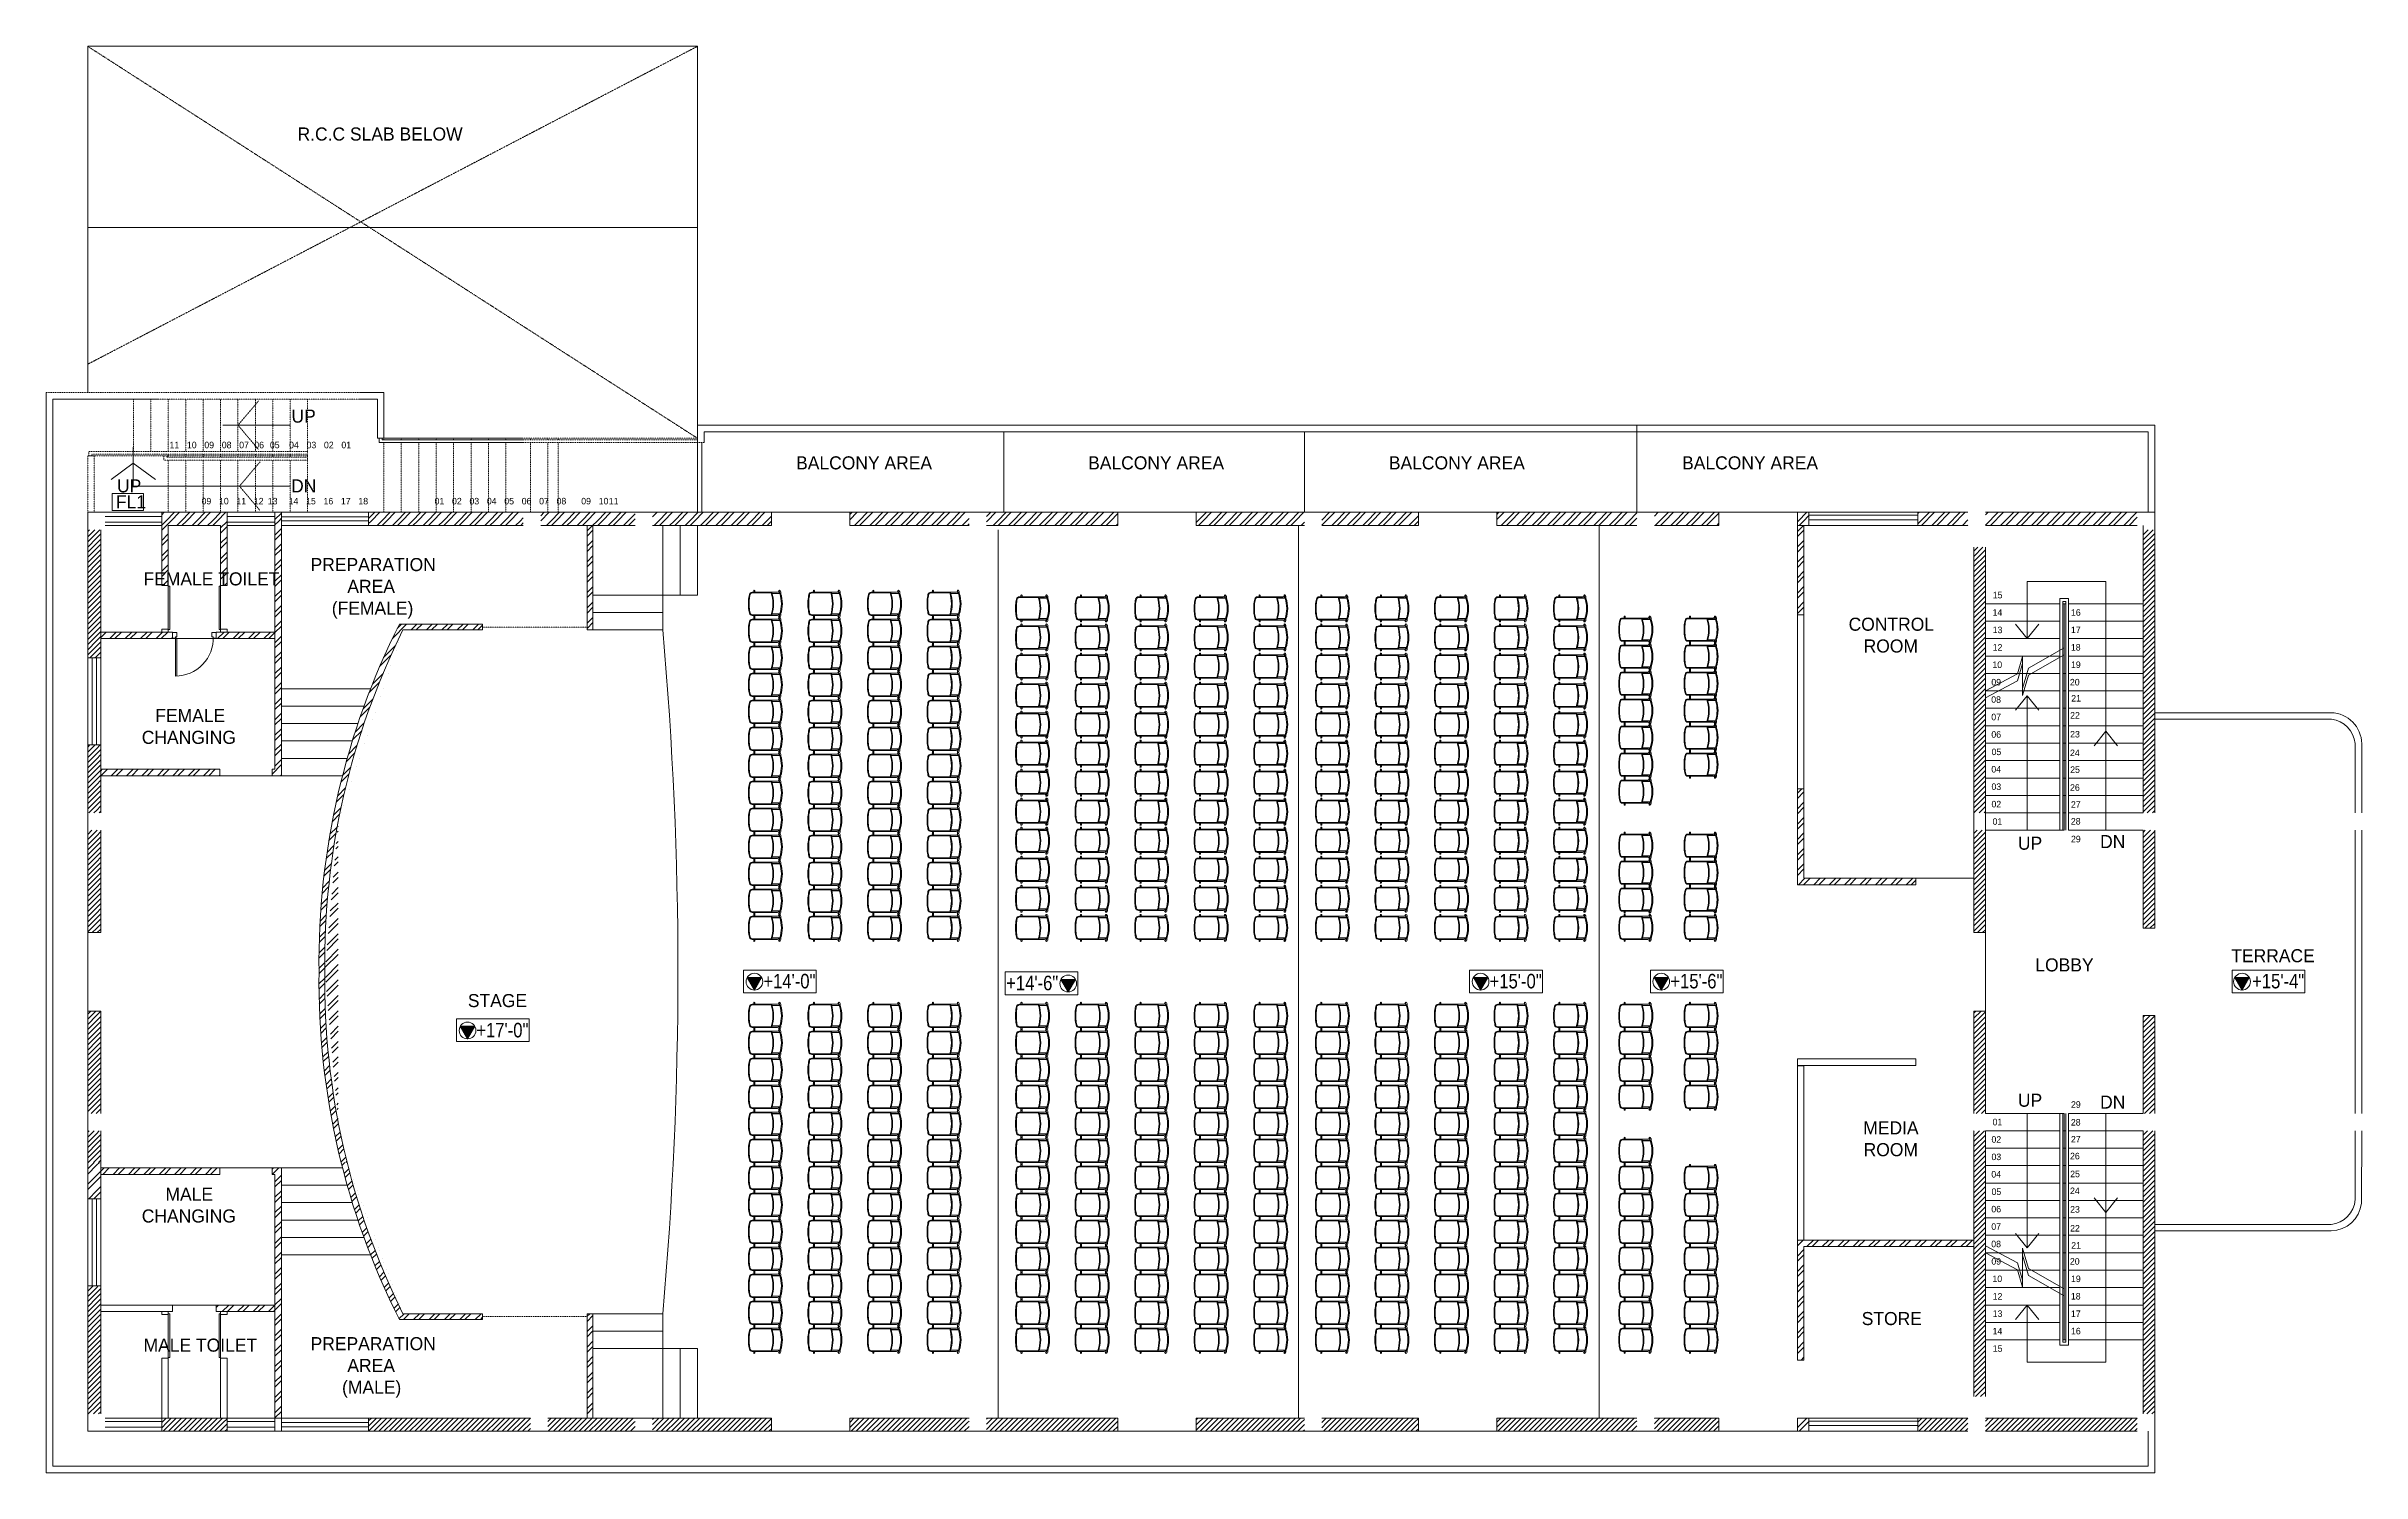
# Model space of a CAD drawing. Extents: x -95606 to 113309, y -42160 to -940.
# Drawn here: x -39272 to -37677, y -20162 to -19179 of the extents above; entities that cross this region are included whole.
import ezdxf

# ---------------------------------------------------------------- set-up
doc = ezdxf.new("R2010")
doc.units = 0
doc.header["$LTSCALE"] = 0.02
doc.header["$MEASUREMENT"] = 0
for name, pattern in [('( Dashed )', [0.75, 0.5, -0.25]), ('CENTERX2', [101.6, 63.5, -12.7, 12.7, -12.7]), ('DASHED', [0.75, 0.5, -0.25])]:
    doc.linetypes.add(name, pattern=pattern)
for name, color, linetype, lineweight in [('Hatch', 252, 'CONTINUOUS', 9), ('RBH BB WALL', 24, 'CONTINUOUS', 9), ('RBH DIMENSIONS', 8, 'CONTINUOUS', 15), ('RBH-FURNITURE', 112, 'CONTINUOUS', 15)]:
    doc.layers.add(name, color=color, linetype=linetype, lineweight=lineweight)
doc.styles.add('RBH-225', font='ARIALN.TTF', dxfattribs={"height": 225})
doc.styles.add('RBH-TEXT', font='ARIALN.TTF', dxfattribs={"height": 175})
pattern_1 = [(45, (-408331.83, -522238.593), (-5.30330086, 5.30330086), []), (45, (-408328.294, -522238.593), (-5.30330086, 5.30330086), [])]
pattern_2 = [(45, (-39005.208, -20054.234), (-5.3033, 5.3033), []), (45, (-39001.6726, -20054.234), (-5.3033, 5.3033), [])]
pattern_3 = [(45, (-408331.8298, -522238.5927), (-1.767766953, 1.767766953), [])]
pattern_4 = [(45, (-39040.458, -20054.234), (-5.3033, 5.3033), []), (45, (-39036.9226, -20054.234), (-5.3033, 5.3033), [])]
pattern_5 = [(45, (-408331.8298, -520874.7053), (-1.767766953, 1.767766953), [])]
pattern_6 = [(45, (-39005.208, -20678.234), (-5.3033, 5.3033), []), (45, (-39001.6726, -20678.234), (-5.3033, 5.3033), [])]

msp = doc.modelspace()

# ---------------------------------------------------------------- texts
at = {"layer": 'Hatch', "color": 253}
for s, width, gutter_width, insert, char_height, attachment_point, style in [('\\pi34.248;{\\fStylus BT|b0|i0|c0|p34;R.C.C SLAB BELOW}', 186.24686, 1, (-39132.813, -19235.371), 9, 1, 'RBH-225'), ('\\pi27.936;{\\fStylus BT|b0|i0|c0|p34;UP}', 70.71517, 1, (-39130.675, -19429.699), 9, 1, 'RBH-225'), ('\\pi46.595;{\\fStylus BT|b0|i0|c0|p34;BALCONY AREA }', 186.24686, 1, (-38801.781, -19461.877), 9, 1, 'RBH-225'), ('\\pi46.595;{\\fStylus BT|b0|i0|c0|p34;BALCONY AREA }', 186.24686, 1, (-38600.651, -19461.877), 9, 1, 'RBH-225'), ('\\pi46.595;{\\fStylus BT|b0|i0|c0|p34;BALCONY AREA }', 186.24686, 1, (-38393.536, -19461.877), 9, 1, 'RBH-225'), ('\\pi46.595;{\\fStylus BT|b0|i0|c0|p34;BALCONY AREA }', 186.24686, 1, (-38191.578, -19461.877), 9, 1, 'RBH-225'), ('\\pi27.936;{\\fStylus BT|b0|i0|c0|p34;UP}', 70.71517, 1, (-39250.833, -19477.735), 9, 1, 'RBH-225'), ('\\pi27.682;{\\fStylus BT|b0|i0|c0|p34;DN}', 70.71517, 1, (-39130.675, -19477.735), 9, 1, 'RBH-225'), ('\\pi27.072;{\\fStylus BT|b0|i0|c0|p34;FL1}', 70.71517, 1, (-39250.724, -19488.76), 9, 1, 'RBH-225'), ('\\pi-5.6168;{\\fStylus BT|b0|i0|c0|p34;PREPARATION \\P\\pi19.716;AREA\\P\\pi9;(FEMALE)}', 70.71517, 1, (-39083.975, -19531.938), 9, 1, 'RBH-225'), ('\\pi15.779;{\\fStylus BT|b0|i0|c0|p34;FEMALE TOILET}', 121.49163, 1, (-39220.434, -19541.789), 9, 1, 'RBH-225'), ('\\pi32.207;{\\fStylus BT|b0|i0|c0|p34;15}', 70.71517, 1, (-37963.243, -19555.19), 4.5, 1, 'RBH-225'), ('\\pi6.2459;{\\fStylus BT|b0|i0|c0|p34;CONTROL \\P\\pi16.59;ROOM}', 70.71517, 1, (-38036.565, -19573.027), 9, 1, 'RBH-225'), ('\\pi32.081;{\\fStylus BT|b0|i0|c0|p34;14}', 70.71517, 1, (-37963.243, -19567.19), 4.5, 1, 'RBH-225'), ('\\pi32.169;{\\fStylus BT|b0|i0|c0|p34;13}', 70.71517, 1, (-37963.243, -19579.19), 4.5, 1, 'RBH-225'), ('\\pi32.065;{\\fStylus BT|b0|i0|c0|p34;17}', 70.71517, 1, (-37909.243, -19579.19), 4.5, 1, 'RBH-225'), ('\\pi32.095;{\\fStylus BT|b0|i0|c0|p34;16}', 70.71517, 1, (-37909.243, -19567.19), 4.5, 1, 'RBH-225'), ('\\pi32.156;{\\fStylus BT|b0|i0|c0|p34;12}', 70.71517, 1, (-37963.243, -19591.19), 4.5, 1, 'RBH-225'), ('\\pi32.024;{\\fStylus BT|b0|i0|c0|p34;18}', 70.71517, 1, (-37909.243, -19591.19), 4.5, 1, 'RBH-225'), ('\\pi32.001;{\\fStylus BT|b0|i0|c0|p34;10}', 70.71517, 1, (-37963.243, -19603.19), 4.5, 1, 'RBH-225'), ('\\pi32.103;{\\fStylus BT|b0|i0|c0|p34;19}', 70.71517, 1, (-37909.243, -19603.19), 4.5, 1, 'RBH-225'), ('\\pi31.177;{\\fStylus BT|b0|i0|c0|p34;08}', 70.71517, 1, (-37963.243, -19627.19), 4.5, 1, 'RBH-225'), ('\\pi31.256;{\\fStylus BT|b0|i0|c0|p34;09}', 70.71517, 1, (-37963.243, -19615.19), 4.5, 1, 'RBH-225'), ('\\pi31.34;{\\fStylus BT|b0|i0|c0|p34;20}', 70.71517, 1, (-37909.237, -19615.19), 4.5, 1, 'RBH-225'), ('\\pi32.244;{\\fStylus BT|b0|i0|c0|p34;21}', 70.71517, 1, (-37909.243, -19626.28), 4.5, 1, 'RBH-225'), ('\\pi12.844;{\\fStylus BT|b0|i0|c0|p34;FEMALE \\P\\pi3.5249;CHANGING}', 70.71517, 1, (-39209.371, -19635.937), 9, 1, 'RBH-225'), ('\\pi31.218;{\\fStylus BT|b0|i0|c0|p34;07}', 70.71517, 1, (-37963.243, -19639.19), 4.5, 1, 'RBH-225'), ('\\pi31.495;{\\fStylus BT|b0|i0|c0|p34;22}', 70.71517, 1, (-37909.243, -19638.074), 4.5, 1, 'RBH-225'), ('\\pi31.248;{\\fStylus BT|b0|i0|c0|p34;06}', 70.71517, 1, (-37963.243, -19651.19), 4.5, 1, 'RBH-225'), ('\\pi31.508;{\\fStylus BT|b0|i0|c0|p34;23}', 70.71517, 1, (-37909.243, -19651.025), 4.5, 1, 'RBH-225'), ('\\pi31.235;{\\fStylus BT|b0|i0|c0|p34;04}', 70.71517, 1, (-37963.243, -19675.19), 4.5, 1, 'RBH-225'), ('\\pi31.36;{\\fStylus BT|b0|i0|c0|p34;05}', 70.71517, 1, (-37963.243, -19663.19), 4.5, 1, 'RBH-225'), ('\\pi31.421;{\\fStylus BT|b0|i0|c0|p34;24}', 70.71517, 1, (-37909.243, -19663.866), 4.5, 1, 'RBH-225'), ('\\pi31.546;{\\fStylus BT|b0|i0|c0|p34;25}', 70.71517, 1, (-37909.243, -19675.432), 4.5, 1, 'RBH-225'), ('\\pi31.322;{\\fStylus BT|b0|i0|c0|p34;03}', 70.71517, 1, (-37963.243, -19687.19), 4.5, 1, 'RBH-225'), ('\\pi31.434;{\\fStylus BT|b0|i0|c0|p34;26}', 70.71517, 1, (-37909.243, -19687.734), 4.5, 1, 'RBH-225'), ('\\pi31.309;{\\fStylus BT|b0|i0|c0|p34;02}', 70.71517, 1, (-37963.243, -19699.19), 4.5, 1, 'RBH-225'), ('\\pi31.404;{\\fStylus BT|b0|i0|c0|p34;27}', 70.71517, 1, (-37908.591, -19699.432), 4.5, 1, 'RBH-225'), ('\\pi32.058;{\\fStylus BT|b0|i0|c0|p34;01}', 70.71517, 1, (-37963.243, -19711.19), 4.5, 1, 'RBH-225'), ('\\pi27.936;{\\fStylus BT|b0|i0|c0|p34;UP}', 70.71517, 1, (-37941.654, -19723.873), 9, 1, 'RBH-225'), ('\\pi31.363;{\\fStylus BT|b0|i0|c0|p34;28}', 70.71517, 1, (-37908.591, -19711.018), 4.5, 1, 'RBH-225'), ('\\pi31.442;{\\fStylus BT|b0|i0|c0|p34;29}', 70.71517, 1, (-37908.591, -19723.25), 4.5, 1, 'RBH-225'), ('\\pi27.682;{\\fStylus BT|b0|i0|c0|p34;DN}', 70.71517, 1, (-37884.781, -19722.743), 9, 1, 'RBH-225'), ('\\pi8.3115;{\\fStylus BT|b0|i0|c0|p34;TERRACE}', 70.71517, 1, (-37775.073, -19801.364), 9, 1, 'RBH-225'), (' +14\'-0" ', 754.00156, 280, (-38780.929, -19818.361), 10, 1, 'RBH-TEXT'), (' +14\'-6" ', 754.00156, 280, (-38613.698, -19819.634), 10, 1, 'RBH-TEXT'), (' +15\'-0" ', 754.00156, 280, (-38280.754, -19818.361), 10, 1, 'RBH-TEXT'), (' +15\'-6" ', 754.00156, 280, (-38156.266, -19818.361), 10, 1, 'RBH-TEXT'), ('\\pi15.397;{\\fStylus BT|b0|i0|c0|p34;LOBBY }', 70.71517, 1, (-37917.106, -19807.688), 9, 1, 'RBH-225'), (' +15\'-4" ', 754.00156, 280, (-37755.578, -19818.361), 10, 1, 'RBH-TEXT'), ('\\pi15.799;{\\fStylus BT|b0|i0|c0|p34;STAGE}', 70.71517, 1, (-38997.075, -19832.261), 9, 1, 'RBH-225'), (' +17\'-0" ', 754.00156, 280, (-38978.626, -19852.113), 10, 1, 'RBH-TEXT'), ('\\pi27.936;{\\fStylus BT|b0|i0|c0|p34;UP}', 70.71517, 1, (-37941.654, -19910.045), 9, 7, 'RBH-225'), ('\\pi31.442;{\\fStylus BT|b0|i0|c0|p34;29}', 70.71517, 1, (-37908.591, -19910.667), 4.5, 7, 'RBH-225'), ('\\pi27.682;{\\fStylus BT|b0|i0|c0|p34;DN}', 70.71517, 1, (-37884.781, -19911.174), 9, 7, 'RBH-225'), ('\\pi16.35;{\\fStylus BT|b0|i0|c0|p34;MEDIA \\P\\pi16.59;ROOM}', 70.71517, 1, (-38036.565, -19919.937), 9, 1, 'RBH-225'), ('\\pi31.309;{\\fStylus BT|b0|i0|c0|p34;02}', 70.71517, 1, (-37963.243, -19934.727), 4.5, 7, 'RBH-225'), ('\\pi32.058;{\\fStylus BT|b0|i0|c0|p34;01}', 70.71517, 1, (-37963.243, -19922.727), 4.5, 7, 'RBH-225'), ('\\pi31.363;{\\fStylus BT|b0|i0|c0|p34;28}', 70.71517, 1, (-37908.591, -19922.899), 4.5, 7, 'RBH-225'), ('\\pi31.404;{\\fStylus BT|b0|i0|c0|p34;27}', 70.71517, 1, (-37908.591, -19934.485), 4.5, 7, 'RBH-225'), ('\\pi31.322;{\\fStylus BT|b0|i0|c0|p34;03}', 70.71517, 1, (-37963.243, -19946.727), 4.5, 7, 'RBH-225'), ('\\pi31.434;{\\fStylus BT|b0|i0|c0|p34;26}', 70.71517, 1, (-37909.243, -19946.184), 4.5, 7, 'RBH-225'), ('\\pi31.235;{\\fStylus BT|b0|i0|c0|p34;04}', 70.71517, 1, (-37963.243, -19958.727), 4.5, 7, 'RBH-225'), ('\\pi31.546;{\\fStylus BT|b0|i0|c0|p34;25}', 70.71517, 1, (-37909.243, -19958.485), 4.5, 7, 'RBH-225'), ('\\pi19.861;{\\fStylus BT|b0|i0|c0|p34;MALE \\P\\pi3.5249;CHANGING}', 70.71517, 1, (-39209.371, -19965.633), 9, 1, 'RBH-225'), ('\\pi31.248;{\\fStylus BT|b0|i0|c0|p34;06}', 70.71517, 1, (-37963.243, -19982.727), 4.5, 7, 'RBH-225'), ('\\pi31.36;{\\fStylus BT|b0|i0|c0|p34;05}', 70.71517, 1, (-37963.243, -19970.727), 4.5, 7, 'RBH-225'), ('\\pi31.421;{\\fStylus BT|b0|i0|c0|p34;24}', 70.71517, 1, (-37909.243, -19970.051), 4.5, 7, 'RBH-225'), ('\\pi31.508;{\\fStylus BT|b0|i0|c0|p34;23}', 70.71517, 1, (-37909.243, -19982.893), 4.5, 7, 'RBH-225'), ('\\pi31.218;{\\fStylus BT|b0|i0|c0|p34;07}', 70.71517, 1, (-37963.243, -19994.727), 4.5, 7, 'RBH-225'), ('\\pi31.495;{\\fStylus BT|b0|i0|c0|p34;22}', 70.71517, 1, (-37909.243, -19995.843), 4.5, 7, 'RBH-225'), ('\\pi31.177;{\\fStylus BT|b0|i0|c0|p34;08}', 70.71517, 1, (-37963.243, -20006.727), 4.5, 7, 'RBH-225'), ('\\pi32.244;{\\fStylus BT|b0|i0|c0|p34;21}', 70.71517, 1, (-37909.243, -20007.638), 4.5, 7, 'RBH-225'), ('\\pi31.256;{\\fStylus BT|b0|i0|c0|p34;09}', 70.71517, 1, (-37963.243, -20018.727), 4.5, 7, 'RBH-225'), ('\\pi32.001;{\\fStylus BT|b0|i0|c0|p34;10}', 70.71517, 1, (-37963.243, -20030.727), 4.5, 7, 'RBH-225'), ('\\pi31.34;{\\fStylus BT|b0|i0|c0|p34;20}', 70.71517, 1, (-37909.237, -20018.727), 4.5, 7, 'RBH-225'), ('\\pi32.103;{\\fStylus BT|b0|i0|c0|p34;19}', 70.71517, 1, (-37909.243, -20030.727), 4.5, 7, 'RBH-225'), ('\\pi32.156;{\\fStylus BT|b0|i0|c0|p34;12}', 70.71517, 1, (-37963.243, -20042.727), 4.5, 7, 'RBH-225'), ('\\pi32.024;{\\fStylus BT|b0|i0|c0|p34;18}', 70.71517, 1, (-37909.243, -20042.727), 4.5, 7, 'RBH-225'), ('\\pi15.282;{\\fStylus BT|b0|i0|c0|p34;STORE}', 70.71517, 1, (-38036.565, -20051.279), 9, 1, 'RBH-225'), ('\\pi32.169;{\\fStylus BT|b0|i0|c0|p34;13}', 70.71517, 1, (-37963.243, -20054.727), 4.5, 7, 'RBH-225'), ('\\pi32.065;{\\fStylus BT|b0|i0|c0|p34;17}', 70.71517, 1, (-37909.243, -20054.727), 4.5, 7, 'RBH-225'), ('\\pi22.796;{\\fStylus BT|b0|i0|c0|p34;MALE TOILET}', 121.49163, 1, (-39227.428, -20069.596), 9, 1, 'RBH-225'), ('\\pi-5.6168;{\\fStylus BT|b0|i0|c0|p34;PREPARATION \\P\\pi19.716;AREA\\P\\pi16.063;(MALE)}', 70.71517, 1, (-39083.975, -20068.588), 9, 1, 'RBH-225'), ('\\pi32.081;{\\fStylus BT|b0|i0|c0|p34;14}', 70.71517, 1, (-37963.243, -20066.727), 4.5, 7, 'RBH-225'), ('\\pi32.207;{\\fStylus BT|b0|i0|c0|p34;15}', 70.71517, 1, (-37963.243, -20078.727), 4.5, 7, 'RBH-225'), ('\\pi32.095;{\\fStylus BT|b0|i0|c0|p34;16}', 70.71517, 1, (-37909.243, -20066.727), 4.5, 7, 'RBH-225')]:
    msp.add_mtext_dynamic_manual_height_columns(s, width=width, gutter_width=gutter_width, heights=[0], dxfattribs=dict(at, insert=insert, char_height=char_height, attachment_point=attachment_point, style=style))
at = {"layer": 'Hatch', "color": 253, "linetype": '( Dashed )', "char_height": 4.5, "attachment_point": 3, "style": 'RBH-225'}
for s, insert in [('{\\fStylus BT|b0|i0|c0|p34;11}', (-39180.047, -19451.835)), ('{\\fStylus BT|b0|i0|c0|p34;10}', (-39168.047, -19451.835)), ('{\\fStylus BT|b0|i0|c0|p34;09}', (-39156.047, -19451.835)), ('{\\fStylus BT|b0|i0|c0|p34;08}', (-39144.047, -19451.835)), ('{\\fStylus BT|b0|i0|c0|p34;07}', (-39132.047, -19451.835)), ('{\\fStylus BT|b0|i0|c0|p34;06}', (-39121.648, -19451.835)), ('{\\fStylus BT|b0|i0|c0|p34;05}', (-39110.897, -19451.835)), ('{\\fStylus BT|b0|i0|c0|p34;04}', (-39097.676, -19451.835)), ('{\\fStylus BT|b0|i0|c0|p34;03}', (-39085.676, -19451.835)), ('{\\fStylus BT|b0|i0|c0|p34;02}', (-39073.676, -19451.835)), ('{\\fStylus BT|b0|i0|c0|p34;01}', (-39061.676, -19451.835)), ('{\\fStylus BT|b0|i0|c0|p34;09}', (-39157.976, -19490.505)), ('{\\fStylus BT|b0|i0|c0|p34;10}', (-39145.976, -19490.505)), ('{\\fStylus BT|b0|i0|c0|p34;11}', (-39133.976, -19490.505)), ('{\\fStylus BT|b0|i0|c0|p34;12}', (-39121.976, -19490.505)), ('{\\fStylus BT|b0|i0|c0|p34;13}', (-39112.359, -19490.505)), ('{\\fStylus BT|b0|i0|c0|p34;14}', (-39097.976, -19490.505)), ('{\\fStylus BT|b0|i0|c0|p34;15}', (-39085.976, -19490.505)), ('{\\fStylus BT|b0|i0|c0|p34;16}', (-39073.976, -19490.505)), ('{\\fStylus BT|b0|i0|c0|p34;17}', (-39061.976, -19490.505)), ('{\\fStylus BT|b0|i0|c0|p34;18}', (-39049.976, -19490.505)), ('{\\fStylus BT|b0|i0|c0|p34;01}', (-38997.476, -19490.505)), ('{\\fStylus BT|b0|i0|c0|p34;02}', (-38985.476, -19490.505)), ('{\\fStylus BT|b0|i0|c0|p34;03}', (-38973.476, -19490.505)), ('{\\fStylus BT|b0|i0|c0|p34;04}', (-38961.476, -19490.505)), ('{\\fStylus BT|b0|i0|c0|p34;05}', (-38949.476, -19490.505)), ('{\\fStylus BT|b0|i0|c0|p34;06}', (-38937.476, -19490.505)), ('{\\fStylus BT|b0|i0|c0|p34;07}', (-38925.476, -19490.505)), ('{\\fStylus BT|b0|i0|c0|p34;08}', (-38913.476, -19490.505)), ('{\\fStylus BT|b0|i0|c0|p34;09}', (-38896.476, -19490.505)), ('{\\fStylus BT|b0|i0|c0|p34;10}', (-38884.476, -19490.505)), ('{\\fStylus BT|b0|i0|c0|p34;11}', (-38877.476, -19490.505))]:
    msp.add_mtext_dynamic_manual_height_columns(s, width=70.71517, gutter_width=1, heights=[0], dxfattribs=dict(at, insert=insert))

# ---------------------------------------------------------------- blocks, each defined once
blk = doc.blocks.new('BGT')
at = {"layer": 'RBH BB WALL'}
for p, q in [((0, 24), (0, 27)), ((0, 27), (4, 27)), ((0, 27), (0, 24)), ((4, 27), (0, 27)), ((3, 24), (0, 24)), ((0, 24), (3, 24)), ((3, 24), (3, 25)), ((3, 25), (4, 25)), ((4, 27), (4, 25)), ((4, 25), (4, 27)), ((0, -3), (0, 0)), ((0, 0), (3, 0)), ((3, 0), (3, -1)), ((4, -3), (0, -3)), ((3, -1), (4, -1)), ((4, -1), (4, 0)), ((4, 0), (30, 0)), ((4, -1), (4, -3)), ((30, -1), (4, -1))]:
    blk.add_line(p, q, dxfattribs=at)
blk.add_arc((4, -1), 26, 0, 92.2026, dxfattribs=at)
blk = doc.blocks.new('RGR')
at = {"layer": 'RBH-FURNITURE', "color": 253}
for p, q in [((-8.9, 4.1), (-8.9, 4.1)), ((-7.2, 5.4), (-8, 5.4)), ((-8, 3.2), (-8, -1)), ((-7.2, 4.6), (-7.9, 4.6)), ((-7.7, 4.6), (-7.9, 4.6)), ((-7.7, 4.6), (-7.9, 4.6)), ((-7.2, 5.4), (-7.2, -0.2)), ((-7, 5.3), (-7, -0.2)), ((7, 5.3), (7, -0.2)), ((7.2, 5.4), (8, 5.4)), ((7.2, 5.4), (7.2, -0.2)), ((7.2, 4.6), (7.9, 4.6)), ((7.7, 4.6), (7.9, 4.6)), ((7.7, 4.6), (7.9, 4.6)), ((8, 3.2), (8, -1)), ((8.9, 4.1), (8.9, 4.1)), ((-9.1, -12.4), (-8, -12.4)), ((-9.1, -13.1), (-8, -13.1)), ((-8, -1.2), (-8, -14.2)), ((-7.5, -1.2), (-7.5, -14.2)), ((7.5, -1.2), (7.5, -14.2)), ((8, -1.2), (8, -14.2)), ((9.1, -12.4), (8, -12.4)), ((9.1, -13.1), (8, -13.1)), ((-2.4, -16.3), (2.4, -16.3)), ((-2.2, -16.8), (2.2, -16.8))]:
    blk.add_line(p, q, dxfattribs=at)
for centre, radius, start, end in [((-8.9, 4.5), 0.4, 140.5482, 182.3926), ((-8.9, 4.5), 0.4, 180, 323.7562), ((-7.9, 3.7), 1.7, 111.8706, 142.152), ((-8.9, 3.2), 0.9, 0, 90), ((-7.9, 3.7), 0.9, 90, 142.152), ((-7.9, 3.7), 1.7, 90, 111.8706), ((-8.9, 3.2), 1.7, 41.0598, 56.113), ((0.2, -26), 26.5, 90.5317, 107.3791), ((-8.9, 3.2), 1.7, 17.6472, 41.0598), ((0.2, -26), 26, 90.5415, 107.2493), ((0, -15.4), 22, 70.784, 109.216), ((0.2, -17.4), 23.9, 90.5791, 108.2517), ((0.2, -16.1), 22.6, 90.5894, 109.3529), ((0, -16.1), 22, 71.4193, 108.5807), ((-0.2, -17.4), 23.9, 71.7483, 89.4209), ((-0.2, -16.1), 22.6, 70.6471, 89.4106), ((-0.2, -26), 26.5, 72.6209, 89.4683), ((-0.2, -26), 26, 72.7507, 89.4585), ((8.9, 3.2), 1.7, 138.9402, 162.3528), ((8.9, 3.2), 1.7, 123.887, 138.9402), ((7.9, 3.7), 1.7, 68.1294, 90), ((7.9, 3.7), 0.9, 37.848, 90), ((8.9, 3.2), 0.9, 90, 180), ((7.9, 3.7), 1.7, 37.848, 68.1294), ((8.9, 4.5), 0.4, 216.2438, 0), ((8.9, 4.5), 0.4, 357.6074, 39.4518), ((-8.9, -12.8), 0.4, 115.8419, 244.1581), ((-7.5, -1.2), 0.48, 107.3791, 180), ((-6, -14.2), 2, 179.9999, 257.0769), ((-7.4, -1.2), 0.08, 107.2493, 180), ((-6, -14.2), 1.52, 179.9999, 257.0769), ((-6.7, -0.2), 0.519, 184.9854, 227.7895), ((-6.7, -0.2), 0.279, 186.7996, 277.5565), ((0.2, 13), 29.4, 257.0767, 264.9386), ((-0.2, 13), 29.4, 275.0614, 282.9233), ((6, -14.2), 1.52, 282.9231, 0.0001), ((6, -14.2), 2, 282.9231, 0.0001), ((6.7, -0.2), 0.279, 262.4435, 353.2004), ((6.7, -0.2), 0.519, 312.2105, 355.0146), ((7.4, -1.2), 0.08, 0, 72.7507), ((7.5, -1.2), 0.48, 0, 72.6209), ((8.9, -12.8), 0.4, 295.8419, 64.1581), ((0.2, 13), 29.9, 257.0767, 265.3679), ((-0.2, 13), 29.9, 274.6321, 282.9233)]:
    blk.add_arc(centre, radius, start, end, dxfattribs=at)
blk = doc.blocks.new('CHAIR')
at = {"layer": 'RBH DIMENSIONS', "rotation": 270}
blk.add_blockref('RGR', (12.2, 0), dxfattribs=at)

# ---------------------------------------------------------------- hatches: boundary and pattern name
at = {"layer": 'Hatch', "ltscale": 0.75}
h = msp.add_hatch(dxfattribs=at)
h.set_pattern_fill('ANSI32', color=253, scale=20)
h.set_pattern_definition(pattern_2)
h.paths.add_polyline_path([(-39147.09, -19500.459), (-39192.09, -19500.459), (-39192.09, -19506.459), (-39147.09, -19506.459)])
h = msp.add_hatch(dxfattribs=at)
h.set_pattern_fill('ANSI32', color=253, scale=20)
h.set_pattern_definition(pattern_2)
h.paths.add_polyline_path([(-39109.59, -19500.459), (-39114.09, -19500.459), (-39114.09, -19506.459), (-39109.59, -19506.459)])
h = msp.add_hatch(dxfattribs=at)
h.set_pattern_fill('ANSI32', color=253, scale=20)
h.set_pattern_definition(pattern_2)
h.paths.add_polyline_path([(-38943.09, -19500.459), (-39049.59, -19500.459), (-39049.59, -19506.459), (-38943.09, -19506.459)])
h = msp.add_hatch(dxfattribs=at)
h.set_pattern_fill('ANSI32', color=253, scale=20)
h.set_pattern_definition(pattern_2)
h.paths.add_polyline_path([(-38866.09, -19500.459), (-38931.09, -19500.459), (-38931.09, -19506.459), (-38866.09, -19506.459)])
h = msp.add_hatch(dxfattribs=at)
h.set_pattern_fill('ANSI32', color=253, scale=20)
h.set_pattern_definition(pattern_2)
h.paths.add_polyline_path([(-38772.206, -19506.459), (-38772.206, -19500.459), (-38854.09, -19500.459), (-38854.09, -19506.459)])
h = msp.add_hatch(dxfattribs=at)
h.set_pattern_fill('ANSI32', color=253, scale=20)
h.set_pattern_definition(pattern_2)
h.paths.add_polyline_path([(-38636.09, -19500.459), (-38718.206, -19500.459), (-38718.206, -19506.459), (-38636.09, -19506.459)])
h = msp.add_hatch(dxfattribs=at)
h.set_pattern_fill('ANSI32', color=253, scale=20)
h.set_pattern_definition(pattern_2)
h.paths.add_polyline_path([(-38533.59, -19500.459), (-38624.09, -19500.459), (-38624.09, -19506.459), (-38533.59, -19506.459)])
h = msp.add_hatch(dxfattribs=at)
h.set_pattern_fill('ANSI32', color=253, scale=20)
h.set_pattern_definition(pattern_2)
h.paths.add_polyline_path([(-38405.09, -19500.459), (-38479.59, -19500.459), (-38479.59, -19506.459), (-38405.09, -19506.459)])
h = msp.add_hatch(dxfattribs=at)
h.set_pattern_fill('ANSI32', color=253, scale=20)
h.set_pattern_definition(pattern_2)
h.paths.add_polyline_path([(-38326.59, -19500.459), (-38393.09, -19500.459), (-38393.09, -19506.459), (-38326.59, -19506.459)])
h = msp.add_hatch(dxfattribs=at)
h.set_pattern_fill('ANSI32', color=253, scale=20)
h.set_pattern_definition(pattern_2)
h.paths.add_polyline_path([(-38176.09, -19500.459), (-38272.59, -19500.459), (-38272.59, -19506.459), (-38176.09, -19506.459)])
h = msp.add_hatch(dxfattribs=at)
h.set_pattern_fill('ANSI32', color=253, scale=20)
h.set_pattern_definition(pattern_2)
h.paths.add_polyline_path([(-38119.59, -19500.459), (-38164.09, -19500.459), (-38164.09, -19506.459), (-38119.59, -19506.459)])
h = msp.add_hatch(dxfattribs=at)
h.set_pattern_fill('ANSI32', color=253, scale=20)
h.set_pattern_definition(pattern_2)
h.paths.add_polyline_path([(-38057.59, -19506.459), (-38057.59, -19500.459), (-38065.59, -19500.459), (-38065.59, -19506.459)])
h = msp.add_hatch(dxfattribs=at)
h.set_pattern_fill('ANSI32', color=253, scale=20)
h.set_pattern_definition(pattern_1)
h.paths.add_polyline_path([(-37982.59, -19500.459), (-37982.59, -19506.459), (-37948.09, -19506.459), (-37948.09, -19500.459)])
h.paths.add_polyline_path([(-37982.59, -19506.459), (-37982.59, -19509.459), (-37948.09, -19509.459), (-37948.09, -19506.459)])
h = msp.add_hatch(dxfattribs=at)
h.set_pattern_fill('ANSI32', color=253, scale=20)
h.set_pattern_definition([(45, (-408284.33, -522238.593), (-5.30330086, 5.30330086), []), (45, (-408280.794, -522238.593), (-5.30330086, 5.30330086), [])])
h.paths.add_polyline_path([(-37936.09, -19500.459), (-37936.09, -19506.459), (-37831.487, -19506.459), (-37831.487, -19500.459)])
h.paths.add_polyline_path([(-37936.09, -19506.459), (-37936.09, -19509.459), (-37831.487, -19509.459), (-37831.487, -19506.459)])
h = msp.add_hatch(dxfattribs=at)
h.set_pattern_fill('ANSI31', color=253, scale=20)
h.set_pattern_definition(pattern_3)
h.paths.add_polyline_path([(-39237.09, -19512.459), (-39243.09, -19512.459), (-39243.09, -19600.69), (-39237.09, -19600.69)])
h = msp.add_hatch(dxfattribs=at)
h.set_pattern_fill('ANSI31', color=253, scale=20)
h.set_pattern_definition(pattern_3)
h.paths.add_polyline_path([(-39234.09, -19512.459), (-39237.09, -19512.459), (-39237.09, -19600.69), (-39234.09, -19600.69)])
h = msp.add_hatch(dxfattribs=at)
h.set_pattern_fill('ANSI32', color=253, scale=20)
h.set_pattern_definition(pattern_2)
h.paths.add_polyline_path([(-39147.09, -19506.459), (-39192.09, -19506.459), (-39192.09, -19509.459), (-39192.09, -19550.959), (-39187.59, -19550.959), (-39187.59, -19509.459), (-39151.59, -19509.459), (-39151.59, -19550.959), (-39147.09, -19550.959), (-39147.09, -19509.459)])
h = msp.add_hatch(dxfattribs=at)
h.set_pattern_fill('ANSI32', color=253, scale=20)
h.set_pattern_definition(pattern_2)
h.paths.add_polyline_path([(-39109.59, -19509.459), (-39109.59, -19506.459), (-39114.09, -19506.459), (-39114.09, -19509.459), (-39114.09, -19677.459), (-39116.09, -19677.459), (-39116.09, -19681.959), (-39109.59, -19681.959)])
h = msp.add_hatch(dxfattribs=at)
h.set_pattern_fill('ANSI32', color=253, scale=20)
h.set_pattern_definition(pattern_2)
h.paths.add_polyline_path([(-38943.09, -19506.459), (-39049.59, -19506.459), (-39049.59, -19509.459), (-38943.09, -19509.459)])
h = msp.add_hatch(dxfattribs=at)
h.set_pattern_fill('ANSI32', color=253, scale=20)
h.set_pattern_definition(pattern_2)
h.paths.add_polyline_path([(-38866.09, -19506.459), (-38931.09, -19506.459), (-38931.09, -19509.459), (-38866.09, -19509.459)])
h = msp.add_hatch(dxfattribs=at)
h.set_pattern_fill('ANSI32', color=253, scale=20)
h.set_pattern_definition(pattern_2)
h.paths.add_polyline_path([(-38895.09, -19509.459), (-38899.09, -19509.459), (-38899.09, -19581.459), (-38895.09, -19581.459)])
h = msp.add_hatch(dxfattribs=at)
h.set_pattern_fill('ANSI32', color=253, scale=20)
h.set_pattern_definition(pattern_2)
h.paths.add_polyline_path([(-38772.206, -19509.459), (-38772.206, -19506.459), (-38854.09, -19506.459), (-38854.09, -19509.459)])
h = msp.add_hatch(dxfattribs=at)
h.set_pattern_fill('ANSI32', color=253, scale=20)
h.set_pattern_definition(pattern_2)
h.paths.add_polyline_path([(-38636.09, -19506.459), (-38718.206, -19506.459), (-38718.206, -19509.459), (-38636.09, -19509.459)])
h = msp.add_hatch(dxfattribs=at)
h.set_pattern_fill('ANSI32', color=253, scale=20)
h.set_pattern_definition(pattern_2)
h.paths.add_polyline_path([(-38533.59, -19506.459), (-38624.09, -19506.459), (-38624.09, -19509.459), (-38533.59, -19509.459)])
h = msp.add_hatch(dxfattribs=at)
h.set_pattern_fill('ANSI32', color=253, scale=20)
h.set_pattern_definition(pattern_2)
h.paths.add_polyline_path([(-38405.09, -19506.459), (-38479.59, -19506.459), (-38479.59, -19509.459), (-38405.09, -19509.459)])
h = msp.add_hatch(dxfattribs=at)
h.set_pattern_fill('ANSI32', color=253, scale=20)
h.set_pattern_definition(pattern_2)
h.paths.add_polyline_path([(-38326.59, -19506.459), (-38393.09, -19506.459), (-38393.09, -19509.459), (-38326.59, -19509.459)])
h = msp.add_hatch(dxfattribs=at)
h.set_pattern_fill('ANSI32', color=253, scale=20)
h.set_pattern_definition(pattern_2)
h.paths.add_polyline_path([(-38176.09, -19506.459), (-38272.59, -19506.459), (-38272.59, -19509.459), (-38176.09, -19509.459)])
h = msp.add_hatch(dxfattribs=at)
h.set_pattern_fill('ANSI32', color=253, scale=20)
h.set_pattern_definition(pattern_2)
h.paths.add_polyline_path([(-38119.59, -19506.459), (-38164.09, -19506.459), (-38164.09, -19509.459), (-38119.59, -19509.459)])
h = msp.add_hatch(dxfattribs=at)
h.set_pattern_fill('ANSI32', color=253, scale=20)
h.set_pattern_definition(pattern_2)
h.paths.add_polyline_path([(-38057.59, -19509.459), (-38057.59, -19506.459), (-38065.59, -19506.459), (-38065.59, -19509.459)])
h = msp.add_hatch(dxfattribs=at)
h.set_pattern_fill('ANSI32', color=253, scale=20)
h.set_pattern_definition([(45, (-408367.08, -522238.593), (-5.30330086, 5.30330086), []), (45, (-408363.544, -522238.593), (-5.30330086, 5.30330086), [])])
h.paths.add_polyline_path([(-37984.09, -19752.459), (-38024.34, -19752.459), (-38024.34, -19756.959), (-37984.09, -19756.959)])
h.paths.add_polyline_path([(-38024.34, -19752.459), (-38061.09, -19752.459), (-38061.09, -19713.459), (-38065.59, -19713.459), (-38065.59, -19756.959), (-38024.34, -19756.959)])
h.paths.add_polyline_path([(-38061.09, -19690.959), (-38065.59, -19690.959), (-38065.59, -19713.459), (-38061.09, -19713.459)])
h.paths.add_polyline_path([(-38061.09, -19509.459), (-38065.59, -19509.459), (-38065.59, -19570.959), (-38061.09, -19570.959)])
h = msp.add_hatch(dxfattribs=at)
h.set_pattern_fill('ANSI31', color=253, scale=20)
h.set_pattern_definition(pattern_3)
h.paths.add_polyline_path([(-37819.487, -19642.959), (-37819.487, -19685.715), (-37825.487, -19685.715), (-37825.487, -19512.459), (-37819.487, -19512.459)])
h.paths.add_polyline_path([(-37825.487, -19685.715), (-37827.487, -19685.715), (-37827.487, -19642.959), (-37827.487, -19512.459), (-37825.487, -19512.459)])
h.paths.add_polyline_path([(-37825.487, -19707.459), (-37827.487, -19707.459), (-37827.487, -19685.715), (-37825.487, -19685.715)])
h.paths.add_polyline_path([(-37819.487, -19707.459), (-37825.487, -19707.459), (-37825.487, -19685.715), (-37819.487, -19685.715)])
h.paths.add_polyline_path([(-37819.487, -19786.959), (-37825.487, -19786.959), (-37825.487, -19719.459), (-37819.487, -19719.459)])
h.paths.add_polyline_path([(-37825.487, -19786.959), (-37827.487, -19786.959), (-37827.487, -19719.459), (-37825.487, -19719.459)])
h = msp.add_hatch(dxfattribs=at)
h.set_pattern_fill('ANSI31', color=253, scale=20)
h.set_pattern_definition(pattern_5)
h.paths.add_polyline_path([(-37936.09, -19524.459), (-37942.09, -19524.459), (-37942.09, -19707.459), (-37936.09, -19707.459)])
h.paths.add_polyline_path([(-37942.09, -19524.459), (-37944.09, -19524.459), (-37944.09, -19707.459), (-37942.09, -19707.459)])
h.paths.add_polyline_path([(-37936.09, -19719.459), (-37942.09, -19719.459), (-37942.09, -19789.959), (-37936.09, -19789.959)])
h.paths.add_polyline_path([(-37942.09, -19719.459), (-37944.09, -19719.459), (-37944.09, -19789.959), (-37942.09, -19789.959)])
h = msp.add_hatch(dxfattribs=at)
h.set_pattern_fill('ANSI32', color=253, scale=20)
h.set_pattern_definition(pattern_2)
edge = h.paths.add_edge_path()
edge.add_line((-39025.965, -19581.459), (-38971.09, -19581.459))
edge.add_line((-38971.09, -19581.459), (-38971.09, -19577.459))
edge.add_line((-38971.09, -19577.459), (-39028.436, -19577.459))
edge.add_arc((-38565.183, -19810.615), 518.618, 153.283747, 169.202571)
edge.add_line((-39074.62, -19713.459), (-39070.547, -19713.459))
edge.add_arc((-38565.183, -19810.615), 514.618, 153.557845, 169.117625, ccw=False)
h = msp.add_hatch(dxfattribs=at)
h.set_pattern_fill('ANSI32', color=253, scale=20)
h.set_pattern_definition(pattern_2)
h.paths.add_polyline_path([(-39184.648, -19582.959), (-39234.09, -19582.959), (-39234.09, -19587.459), (-39184.648, -19587.459)])
h = msp.add_hatch(dxfattribs=at)
h.set_pattern_fill('ANSI32', color=253, scale=20)
h.set_pattern_definition(pattern_2)
h.paths.add_polyline_path([(-39114.09, -19582.959), (-39154.648, -19582.959), (-39154.648, -19583.209), (-39154.648, -19587.459), (-39114.09, -19587.459)])
h = msp.add_hatch(dxfattribs=at)
h.set_pattern_fill('ANSI31', color=253, scale=20)
h.set_pattern_definition(pattern_3)
h.paths.add_polyline_path([(-39237.09, -19660.69), (-39243.09, -19660.69), (-39243.09, -19707.459), (-39237.09, -19707.459)])
h = msp.add_hatch(dxfattribs=at)
h.set_pattern_fill('ANSI31', color=253, scale=20)
h.set_pattern_definition(pattern_3)
h.paths.add_polyline_path([(-39234.09, -19660.69), (-39237.09, -19660.69), (-39237.09, -19707.459), (-39234.09, -19707.459)])
h = msp.add_hatch(dxfattribs=at)
h.set_pattern_fill('ANSI32', color=253, scale=20)
h.set_pattern_definition(pattern_2)
h.paths.add_polyline_path([(-39152.09, -19677.459), (-39234.09, -19677.459), (-39234.09, -19681.959), (-39152.09, -19681.959)])
h = msp.add_hatch(dxfattribs=at)
h.set_pattern_fill('ANSI31', color=253, scale=20)
h.set_pattern_definition(pattern_3)
h.paths.add_polyline_path([(-39237.09, -19719.459), (-39243.09, -19719.459), (-39243.09, -19789.959), (-39237.09, -19789.959)])
h = msp.add_hatch(dxfattribs=at)
h.set_pattern_fill('ANSI31', color=253, scale=20)
h.set_pattern_definition(pattern_3)
h.paths.add_polyline_path([(-39234.09, -19719.459), (-39237.09, -19719.459), (-39237.09, -19789.959), (-39234.09, -19789.959)])
h = msp.add_hatch(dxfattribs=at)
h.set_pattern_fill('ANSI32', color=253, scale=20)
h.set_pattern_definition(pattern_2)
edge = h.paths.add_edge_path()
edge.add_arc((-38565.183, -19810.615), 514.618, 169.117625, 180.706274, ccw=False)
edge.add_line((-39070.547, -19713.459), (-39074.62, -19713.459))
edge.add_arc((-38565.183, -19810.615), 518.618, 169.202571, 180.700826)
edge.add_arc((-38565.183, -19823.302), 518.618, 179.299174, 190.797429)
edge.add_line((-39074.62, -19920.459), (-39070.547, -19920.459))
edge.add_arc((-38565.183, -19823.302), 514.618, 179.293726, 190.882375, ccw=False)
at = {"layer": 'Hatch'}
h = msp.add_hatch(dxfattribs=at)
h.set_pattern_fill('ANSI31', color=253, scale=4)
h.set_pattern_definition([(45, (-138329.46914, -20649.2584), (-0.3535533906, 0.3535533906), [])])
h.paths.add_polyline_path([(-38778.928, -19820.859), (-38788.893, -19820.859), (-38783.911, -19829.489)])
h = msp.add_hatch(dxfattribs=at)
h.set_pattern_fill('ANSI31', color=253, scale=4)
h.set_pattern_definition([(45, (-137829.2947, -20649.2584), (-0.3535533906, 0.3535533906), [])])
h.paths.add_polyline_path([(-38278.754, -19820.859), (-38288.718, -19820.859), (-38283.736, -19829.489)])
h = msp.add_hatch(dxfattribs=at)
h.set_pattern_fill('ANSI31', color=253, scale=4)
h.set_pattern_definition([(45, (-137704.8955, -20649.2584), (-0.3535533906, 0.3535533906), [])])
h.paths.add_polyline_path([(-38154.355, -19820.859), (-38164.319, -19820.859), (-38159.337, -19829.489)])
h = msp.add_hatch(dxfattribs=at)
h.set_pattern_fill('ANSI31', color=253, scale=4)
h.set_pattern_definition([(45, (-137304.92456, -20649.2584), (-0.3535533906, 0.3535533906), [])])
h.paths.add_polyline_path([(-37754.384, -19820.859), (-37764.348, -19820.859), (-37759.366, -19829.489)])
h = msp.add_hatch(dxfattribs=at)
h.set_pattern_fill('ANSI31', color=253, scale=4)
h.set_pattern_definition([(45, (-138113.3311, -20650.53086), (-0.3535533906, 0.3535533906), [])])
h.paths.add_polyline_path([(-38562.79, -19822.131), (-38572.755, -19822.131), (-38567.773, -19830.761)])
at = {"layer": 'Hatch', "ltscale": 0.75}
h = msp.add_hatch(dxfattribs=at)
h.set_pattern_fill('ANSI31', color=253, scale=20)
h.set_pattern_definition(pattern_3)
h.paths.add_polyline_path([(-39237.09, -19843.959), (-39243.09, -19843.959), (-39243.09, -19914.459), (-39237.09, -19914.459)])
h = msp.add_hatch(dxfattribs=at)
h.set_pattern_fill('ANSI31', color=253, scale=20)
h.set_pattern_definition(pattern_3)
h.paths.add_polyline_path([(-39234.09, -19843.959), (-39237.09, -19843.959), (-39237.09, -19914.459), (-39234.09, -19914.459)])
h = msp.add_hatch(dxfattribs=at)
h.set_pattern_fill('ANSI31', color=253, scale=20)
h.set_pattern_definition(pattern_5)
h.paths.add_polyline_path([(-37936.09, -20109.459), (-37942.09, -20109.459), (-37942.09, -19926.459), (-37936.09, -19926.459)])
h.paths.add_polyline_path([(-37942.09, -20109.459), (-37944.09, -20109.459), (-37944.09, -19926.459), (-37942.09, -19926.459)])
h.paths.add_polyline_path([(-37936.09, -19914.459), (-37942.09, -19914.459), (-37942.09, -19843.959), (-37936.09, -19843.959)])
h.paths.add_polyline_path([(-37942.09, -19914.459), (-37944.09, -19914.459), (-37944.09, -19843.959), (-37942.09, -19843.959)])
h = msp.add_hatch(dxfattribs=at)
h.set_pattern_fill('ANSI31', color=253, scale=20)
h.set_pattern_definition(pattern_3)
h.paths.add_polyline_path([(-37819.487, -19990.959), (-37819.487, -19948.202), (-37825.487, -19948.202), (-37825.487, -20121.459), (-37819.487, -20121.459)])
h.paths.add_polyline_path([(-37825.487, -19948.202), (-37827.487, -19948.202), (-37827.487, -19990.959), (-37827.487, -20121.459), (-37825.487, -20121.459)])
h.paths.add_polyline_path([(-37825.487, -19926.459), (-37827.487, -19926.459), (-37827.487, -19948.202), (-37825.487, -19948.202)])
h.paths.add_polyline_path([(-37819.487, -19926.459), (-37825.487, -19926.459), (-37825.487, -19948.202), (-37819.487, -19948.202)])
h.paths.add_polyline_path([(-37819.487, -19846.959), (-37825.487, -19846.959), (-37825.487, -19914.459), (-37819.487, -19914.459)])
h.paths.add_polyline_path([(-37825.487, -19846.959), (-37827.487, -19846.959), (-37827.487, -19914.459), (-37825.487, -19914.459)])
at = {"layer": 'Hatch'}
h = msp.add_hatch(dxfattribs=at)
h.set_pattern_fill('ANSI31', color=253, scale=4)
h.set_pattern_definition([(45, (-138527.02155, -20682.8603), (-0.3535533906, 0.3535533906), [])])
h.paths.add_polyline_path([(-38976.481, -19854.461), (-38986.445, -19854.461), (-38981.463, -19863.091)])
at = {"layer": 'Hatch', "ltscale": 0.75}
h = msp.add_hatch(dxfattribs=at)
h.set_pattern_fill('ANSI31', color=253, scale=20)
h.set_pattern_definition(pattern_3)
h.paths.add_polyline_path([(-39237.09, -19926.459), (-39243.09, -19926.459), (-39243.09, -19948.202), (-39237.09, -19948.202)])
h = msp.add_hatch(dxfattribs=at)
h.set_pattern_fill('ANSI31', color=253, scale=20)
h.set_pattern_definition(pattern_3)
h.paths.add_polyline_path([(-39234.09, -19926.459), (-39237.09, -19926.459), (-39237.09, -19948.202), (-39234.09, -19948.202)])
h = msp.add_hatch(dxfattribs=at)
h.set_pattern_fill('ANSI32', color=253, scale=20)
h.set_pattern_definition(pattern_2)
edge = h.paths.add_edge_path()
edge.add_line((-39070.547, -19920.459), (-39074.62, -19920.459))
edge.add_arc((-38565.183, -19823.302), 518.618, 190.797429, 193.935647)
edge.add_line((-39068.537, -19948.202), (-39064.415, -19948.202))
edge.add_arc((-38565.183, -19823.302), 514.618, 190.882375, 194.04618, ccw=False)
h = msp.add_hatch(dxfattribs=at)
h.set_pattern_fill('ANSI32', color=253, scale=20)
h.set_pattern_definition(pattern_2)
h.paths.add_polyline_path([(-39237.09, -19948.202), (-39243.09, -19948.202), (-39243.09, -19973.228), (-39237.09, -19973.228)])
h = msp.add_hatch(dxfattribs=at)
h.set_pattern_fill('ANSI32', color=253, scale=20)
h.set_pattern_definition(pattern_2)
h.paths.add_polyline_path([(-39234.09, -19948.202), (-39237.09, -19948.202), (-39237.09, -19973.228), (-39234.09, -19973.228)])
h = msp.add_hatch(dxfattribs=at)
h.set_pattern_fill('ANSI32', color=253, scale=20)
h.set_pattern_definition(pattern_1)
edge = h.paths.add_edge_path()
edge.add_line((-38971.09, -20052.459), (-39025.965, -20052.459))
edge.add_arc((-38565.183, -19823.302), 514.618, 194.04618, 206.442155, ccw=False)
edge.add_line((-39064.415, -19948.202), (-39068.537, -19948.202))
edge.add_arc((-38565.183, -19823.302), 518.618, 193.935647, 206.716253)
edge.add_line((-39028.436, -20056.459), (-38971.09, -20056.459))
edge.add_line((-38971.09, -20056.459), (-38971.09, -20052.459))
h = msp.add_hatch(dxfattribs=at)
h.set_pattern_fill('ANSI32', color=253, scale=20)
h.set_pattern_definition(pattern_2)
h.paths.add_polyline_path([(-39152.09, -19951.959), (-39234.09, -19951.959), (-39234.09, -19956.459), (-39152.09, -19956.459)])
h = msp.add_hatch(dxfattribs=at)
h.set_pattern_fill('ANSI32', color=253, scale=20)
h.set_pattern_definition(pattern_2)
h.paths.add_polyline_path([(-39109.59, -19951.959), (-39116.09, -19951.959), (-39116.09, -19956.459), (-39114.09, -19956.459), (-39114.09, -20124.459), (-39109.59, -20124.459)])
h = msp.add_hatch(dxfattribs=at)
h.set_pattern_fill('ANSI32', color=253, scale=20)
h.set_pattern_definition(pattern_4)
h.paths.add_polyline_path([(-38024.34, -20001.709), (-38061.09, -20001.709), (-38065.59, -20001.709), (-38065.59, -20084.459), (-38061.09, -20084.459), (-38061.09, -20006.209), (-38024.34, -20006.209)])
h = msp.add_hatch(dxfattribs=at)
h.set_pattern_fill('ANSI32', color=253, scale=20)
h.set_pattern_definition(pattern_4)
h.paths.add_polyline_path([(-37944.09, -20001.709), (-38024.34, -20001.709), (-38024.34, -20006.209), (-37944.09, -20006.209)])
h = msp.add_hatch(dxfattribs=at)
h.set_pattern_fill('ANSI31', color=253, scale=20)
h.set_pattern_definition(pattern_3)
h.paths.add_polyline_path([(-39237.09, -20033.228), (-39243.09, -20033.228), (-39243.09, -20121.459), (-39237.09, -20121.459)])
h = msp.add_hatch(dxfattribs=at)
h.set_pattern_fill('ANSI31', color=253, scale=20)
h.set_pattern_definition(pattern_3)
h.paths.add_polyline_path([(-39234.09, -20033.228), (-39237.09, -20033.228), (-39237.09, -20121.459), (-39234.09, -20121.459)])
h = msp.add_hatch(dxfattribs=at)
h.set_pattern_fill('ANSI32', color=253, scale=20)
h.set_pattern_definition(pattern_2)
h.paths.add_polyline_path([(-39114.09, -20046.459), (-39154.648, -20046.459), (-39154.648, -20050.959), (-39114.09, -20050.959)])
h = msp.add_hatch(dxfattribs=at)
h.set_pattern_fill('ANSI32', color=253, scale=20)
h.set_pattern_definition(pattern_2)
h.paths.add_polyline_path([(-38895.09, -20052.459), (-38899.09, -20052.459), (-38899.09, -20124.459), (-38895.09, -20124.459)])
h = msp.add_hatch(dxfattribs=at)
h.set_pattern_fill('ANSI31', color=253, scale=20)
h.set_pattern_definition(pattern_3)
h.paths.add_polyline_path([(-39147.09, -20124.459), (-39192.09, -20124.459), (-39192.09, -20127.459), (-39147.09, -20127.459)])
h = msp.add_hatch(dxfattribs=at)
h.set_pattern_fill('ANSI31', color=253, scale=20)
h.set_pattern_definition(pattern_3)
h.paths.add_polyline_path([(-38938.09, -20124.459), (-39049.59, -20124.459), (-39049.59, -20127.459), (-38938.09, -20127.459)])
h = msp.add_hatch(dxfattribs=at)
h.set_pattern_fill('ANSI31', color=253, scale=20)
h.set_pattern_definition(pattern_3)
h.paths.add_polyline_path([(-38866.09, -20124.459), (-38926.09, -20124.459), (-38926.09, -20127.459), (-38866.09, -20127.459)])
h = msp.add_hatch(dxfattribs=at)
h.set_pattern_fill('ANSI31', color=253, scale=20)
h.set_pattern_definition(pattern_3)
h.paths.add_polyline_path([(-38772.206, -20127.459), (-38772.206, -20124.459), (-38854.09, -20124.459), (-38854.09, -20127.459)])
h = msp.add_hatch(dxfattribs=at)
h.set_pattern_fill('ANSI31', color=253, scale=20)
h.set_pattern_definition(pattern_3)
h.paths.add_polyline_path([(-38636.09, -20124.459), (-38718.206, -20124.459), (-38718.206, -20127.459), (-38636.09, -20127.459)])
h = msp.add_hatch(dxfattribs=at)
h.set_pattern_fill('ANSI31', color=253, scale=20)
h.set_pattern_definition(pattern_3)
h.paths.add_polyline_path([(-38533.59, -20124.459), (-38624.09, -20124.459), (-38624.09, -20127.459), (-38533.59, -20127.459)])
h = msp.add_hatch(dxfattribs=at)
h.set_pattern_fill('ANSI31', color=253, scale=20)
h.set_pattern_definition(pattern_3)
h.paths.add_polyline_path([(-38405.09, -20124.459), (-38479.59, -20124.459), (-38479.59, -20127.459), (-38405.09, -20127.459)])
h = msp.add_hatch(dxfattribs=at)
h.set_pattern_fill('ANSI31', color=253, scale=20)
h.set_pattern_definition(pattern_3)
h.paths.add_polyline_path([(-38326.59, -20124.459), (-38393.09, -20124.459), (-38393.09, -20127.459), (-38326.59, -20127.459)])
h = msp.add_hatch(dxfattribs=at)
h.set_pattern_fill('ANSI31', color=253, scale=20)
h.set_pattern_definition(pattern_3)
h.paths.add_polyline_path([(-38176.09, -20124.459), (-38272.59, -20124.459), (-38272.59, -20127.459), (-38176.09, -20127.459)])
h = msp.add_hatch(dxfattribs=at)
h.set_pattern_fill('ANSI31', color=253, scale=20)
h.set_pattern_definition(pattern_3)
h.paths.add_polyline_path([(-38119.59, -20124.459), (-38164.09, -20124.459), (-38164.09, -20127.459), (-38119.59, -20127.459)])
h = msp.add_hatch(dxfattribs=at)
h.set_pattern_fill('ANSI32', color=253, scale=20)
h.set_pattern_definition(pattern_6)
h.paths.add_polyline_path([(-38057.59, -20130.459), (-38057.59, -20124.459), (-38065.59, -20124.459), (-38065.59, -20130.459)])
h = msp.add_hatch(dxfattribs=at)
h.set_pattern_fill('ANSI31', color=253, scale=20)
h.set_pattern_definition(pattern_3)
h.paths.add_polyline_path([(-37982.59, -20124.459), (-37982.59, -20130.459), (-37948.09, -20130.459), (-37948.09, -20124.459)])
h.paths.add_polyline_path([(-37982.59, -20130.459), (-37982.59, -20133.459), (-37948.09, -20133.459), (-37948.09, -20130.459)])
h = msp.add_hatch(dxfattribs=at)
h.set_pattern_fill('ANSI31', color=253, scale=20)
h.set_pattern_definition(pattern_3)
h.paths.add_polyline_path([(-37831.487, -20124.459), (-37936.09, -20124.459), (-37936.09, -20127.459), (-37831.487, -20127.459)])
h.paths.add_polyline_path([(-37831.487, -20127.459), (-37936.09, -20127.459), (-37936.09, -20133.459), (-37831.487, -20133.459)])
h = msp.add_hatch(dxfattribs=at)
h.set_pattern_fill('ANSI31', color=253, scale=20)
h.set_pattern_definition(pattern_3)
h.paths.add_polyline_path([(-39147.09, -20127.459), (-39192.09, -20127.459), (-39192.09, -20133.459), (-39147.09, -20133.459)])
h = msp.add_hatch(dxfattribs=at)
h.set_pattern_fill('ANSI31', color=253, scale=20)
h.set_pattern_definition(pattern_3)
h.paths.add_polyline_path([(-38938.09, -20127.459), (-39049.59, -20127.459), (-39049.59, -20133.459), (-38938.09, -20133.459)])
h = msp.add_hatch(dxfattribs=at)
h.set_pattern_fill('ANSI31', color=253, scale=20)
h.set_pattern_definition(pattern_3)
h.paths.add_polyline_path([(-38866.09, -20127.459), (-38926.09, -20127.459), (-38926.09, -20133.459), (-38866.09, -20133.459)])
h = msp.add_hatch(dxfattribs=at)
h.set_pattern_fill('ANSI31', color=253, scale=20)
h.set_pattern_definition(pattern_3)
h.paths.add_polyline_path([(-38772.206, -20133.459), (-38772.206, -20127.459), (-38854.09, -20127.459), (-38854.09, -20133.459)])
h = msp.add_hatch(dxfattribs=at)
h.set_pattern_fill('ANSI31', color=253, scale=20)
h.set_pattern_definition(pattern_3)
h.paths.add_polyline_path([(-38636.09, -20127.459), (-38718.206, -20127.459), (-38718.206, -20133.459), (-38636.09, -20133.459)])
h = msp.add_hatch(dxfattribs=at)
h.set_pattern_fill('ANSI31', color=253, scale=20)
h.set_pattern_definition(pattern_3)
h.paths.add_polyline_path([(-38533.59, -20127.459), (-38624.09, -20127.459), (-38624.09, -20133.459), (-38533.59, -20133.459)])
h = msp.add_hatch(dxfattribs=at)
h.set_pattern_fill('ANSI31', color=253, scale=20)
h.set_pattern_definition(pattern_3)
h.paths.add_polyline_path([(-38405.09, -20127.459), (-38479.59, -20127.459), (-38479.59, -20133.459), (-38405.09, -20133.459)])
h = msp.add_hatch(dxfattribs=at)
h.set_pattern_fill('ANSI31', color=253, scale=20)
h.set_pattern_definition(pattern_3)
h.paths.add_polyline_path([(-38326.59, -20127.459), (-38393.09, -20127.459), (-38393.09, -20133.459), (-38326.59, -20133.459)])
h = msp.add_hatch(dxfattribs=at)
h.set_pattern_fill('ANSI31', color=253, scale=20)
h.set_pattern_definition(pattern_3)
h.paths.add_polyline_path([(-38176.09, -20127.459), (-38272.59, -20127.459), (-38272.59, -20133.459), (-38176.09, -20133.459)])
h = msp.add_hatch(dxfattribs=at)
h.set_pattern_fill('ANSI31', color=253, scale=20)
h.set_pattern_definition(pattern_3)
h.paths.add_polyline_path([(-38119.59, -20127.459), (-38164.09, -20127.459), (-38164.09, -20133.459), (-38119.59, -20133.459)])
h = msp.add_hatch(dxfattribs=at)
h.set_pattern_fill('ANSI32', color=253, scale=20)
h.set_pattern_definition(pattern_6)
h.paths.add_polyline_path([(-38057.59, -20133.459), (-38057.59, -20130.459), (-38065.59, -20130.459), (-38065.59, -20133.459)])

# ---------------------------------------------------------------- linework, layer by layer
at = {"layer": 'Hatch', "color": 253, "ltscale": 0.75}
for p, q in [((-39243.09, -19179.459), (-38823.09, -19179.459)), ((-39243.09, -19417.959), (-39243.09, -19179.459)), ((-38823.09, -19179.459), (-38823.09, -19500.459)), ((-39271.59, -20161.959), (-39271.59, -19417.959)), ((-39267.09, -20157.459), (-39267.09, -19422.459)), ((-39195.09, -19422.459), (-39267.09, -19422.459)), ((-39055.59, -19417.959), (-39039.09, -19417.959)), ((-39055.59, -19422.459), (-39043.59, -19422.459)), ((-39043.59, -19449.459), (-39043.59, -19422.459)), ((-39039.09, -19449.459), (-39039.09, -19417.959)), ((-39039.09, -19449.459), (-39043.59, -19449.459)), ((-39039.09, -19449.459), (-38943.09, -19449.459)), ((-37819.487, -19440.459), (-38823.09, -19440.459)), ((-37823.987, -19444.959), (-38818.59, -19444.959)), ((-38612.09, -19500.459), (-38612.09, -19444.959)), ((-38405.09, -19500.459), (-38405.09, -19444.959)), ((-38176.09, -19444.959), (-38176.09, -19440.459)), ((-38176.09, -19500.459), (-38176.09, -19444.959)), ((-37823.987, -19500.459), (-37823.987, -19444.959)), ((-37819.487, -19500.459), (-37819.487, -19440.459)), ((-39243.09, -19461.459), (-39238.59, -19461.459)), ((-39211.684, -19482.459), (-39211.684, -19455.459)), ((-39243.09, -19789.959), (-39243.09, -19500.459)), ((-38811.09, -19500.459), (-39243.09, -19500.459)), ((-39192.09, -19509.459), (-39192.09, -19500.459)), ((-39147.09, -19509.459), (-39147.09, -19500.459)), ((-39114.09, -19509.459), (-39114.09, -19500.459)), ((-39109.59, -19509.459), (-39109.59, -19500.459)), ((-39049.59, -19509.459), (-39049.59, -19500.459)), ((-38772.206, -19500.459), (-38811.09, -19500.459)), ((-38772.206, -19500.459), (-38772.206, -19509.459)), ((-38718.206, -19500.459), (-38772.206, -19500.459)), ((-38718.206, -19500.459), (-38718.206, -19509.459)), ((-38533.59, -19500.459), (-38718.206, -19500.459)), ((-38533.59, -19500.459), (-38533.59, -19509.459)), ((-38479.59, -19500.459), (-38533.59, -19500.459)), ((-38479.59, -19500.459), (-38479.59, -19509.459)), ((-38326.59, -19500.459), (-38479.59, -19500.459)), ((-38326.59, -19500.459), (-38326.59, -19509.459)), ((-38272.59, -19500.459), (-38326.59, -19500.459)), ((-38272.59, -19500.459), (-38272.59, -19509.459)), ((-38119.59, -19500.459), (-38272.59, -19500.459)), ((-38119.59, -19500.459), (-38119.59, -19509.459)), ((-38065.59, -19500.459), (-38119.59, -19500.459)), ((-38065.59, -19500.459), (-38065.59, -19509.459)), ((-37983.09, -19500.459), (-38065.59, -19500.459)), ((-38057.59, -19500.459), (-38057.59, -19509.459)), ((-38057.59, -19500.459), (-37982.59, -19500.459)), ((-38057.59, -19502.51), (-37982.59, -19502.51)), ((-37982.59, -19500.459), (-37982.59, -19509.459)), ((-37982.59, -19500.459), (-37948.09, -19500.459)), ((-37908.09, -19500.459), (-37936.09, -19500.459)), ((-37819.487, -19500.459), (-37908.09, -19500.459)), ((-37819.487, -19642.959), (-37819.487, -19500.459)), ((-39234.09, -19707.459), (-39234.09, -19512.459)), ((-39192.09, -19503.329), (-39231.09, -19503.329)), ((-39192.09, -19507.172), (-39231.09, -19507.172)), ((-39192.09, -19509.459), (-39231.09, -19509.459)), ((-39151.59, -19509.459), (-39187.59, -19509.459)), ((-39114.09, -19503.329), (-39147.09, -19503.329)), ((-39114.09, -19507.172), (-39147.09, -19507.172)), ((-39114.09, -19509.459), (-39147.09, -19509.459)), ((-39114.09, -19677.459), (-39114.09, -19509.459)), ((-39049.59, -19503.491), (-39109.59, -19503.491)), ((-39049.59, -19506.426), (-39109.59, -19506.426)), ((-39109.59, -19681.959), (-39109.59, -19509.459)), ((-38943.09, -19509.459), (-39109.59, -19509.459)), ((-38866.09, -19509.459), (-38931.09, -19509.459)), ((-38899.09, -19509.459), (-38899.09, -19581.459)), ((-38895.09, -19509.459), (-38895.09, -19557.459)), ((-38895.09, -19509.459), (-38895.09, -19581.459)), ((-38772.206, -19509.459), (-38854.09, -19509.459)), ((-38823.09, -19557.459), (-38823.09, -19509.459)), ((-38636.09, -19509.459), (-38718.206, -19509.459)), ((-38533.59, -19509.459), (-38624.09, -19509.459)), ((-38616.09, -19512.459), (-38616.09, -20124.459)), ((-38405.09, -19509.459), (-38479.59, -19509.459)), ((-38409.09, -19509.459), (-38409.09, -20124.459)), ((-38326.59, -19509.459), (-38393.09, -19509.459)), ((-38176.09, -19509.459), (-38272.59, -19509.459)), ((-38202.09, -19509.459), (-38202.09, -20124.459)), ((-38119.59, -19509.459), (-38164.09, -19509.459)), ((-38023.09, -19509.459), (-38065.59, -19509.459)), ((-38061.09, -19509.459), (-38061.09, -19752.459)), ((-38057.59, -19505.533), (-37982.59, -19505.533)), ((-38057.59, -19509.459), (-37982.59, -19509.459)), ((-37982.59, -19509.459), (-37948.09, -19509.459)), ((-37831.487, -19509.459), (-37936.09, -19509.459)), ((-37827.487, -19642.959), (-37827.487, -19509.459)), ((-37944.09, -19524.459), (-37944.09, -19789.959)), ((-37936.09, -19524.459), (-37936.09, -19789.959)), ((-38847.09, -19581.459), (-38847.09, -19557.459)), ((-38847.09, -19557.459), (-38823.09, -19557.459)), ((-39187.59, -19580.959), (-39192.09, -19580.959)), ((-39192.09, -19580.959), (-39192.09, -19582.959)), ((-39187.59, -19580.959), (-39187.59, -19582.959)), ((-39147.09, -19580.959), (-39151.59, -19580.959)), ((-39151.59, -19580.959), (-39151.59, -19582.959)), ((-39147.09, -19580.959), (-39147.09, -19582.959)), ((-38971.09, -19577.459), (-39028.436, -19577.459)), ((-38971.09, -19581.459), (-39025.965, -19581.459)), ((-38971.09, -19577.459), (-38971.09, -19581.459)), ((-38895.09, -19581.459), (-38899.09, -19581.459)), ((-38065.59, -19570.959), (-38061.09, -19570.959)), ((-37907.304, -19587.459), (-37915.362, -19577.431)), ((-37907.304, -19587.459), (-37899.246, -19577.431)), ((-39184.648, -19587.459), (-39234.09, -19587.459)), ((-39184.648, -19582.959), (-39233.865, -19582.959)), ((-39184.648, -19587.459), (-39184.648, -19582.959)), ((-39184.648, -19587.459), (-39154.648, -19587.459)), ((-39113.865, -19582.959), (-39154.648, -19582.959)), ((-39154.648, -19587.459), (-39154.648, -19582.959)), ((-39114.09, -19587.459), (-39154.648, -19587.459)), ((-39234.09, -19600.69), (-39243.09, -19600.69)), ((-39240.058, -19600.69), (-39240.058, -19660.69)), ((-39237.122, -19600.69), (-39237.122, -19660.69)), ((-37907.331, -19626.799), (-37907.331, -19719.459)), ((-37827.487, -19642.959), (-37827.487, -19707.459)), ((-37697.937, -19638.459), (-37819.487, -19638.459)), ((-37697.713, -19642.959), (-37819.487, -19642.959)), ((-37819.487, -19642.959), (-37819.487, -19707.459)), ((-39234.09, -19660.69), (-39243.09, -19660.69)), ((-37681.437, -19707.459), (-37681.437, -19659.623)), ((-37676.937, -19707.459), (-37676.937, -19659.86)), ((-39152.09, -19677.459), (-39234.09, -19677.459)), ((-39152.09, -19677.459), (-39152.09, -19681.959)), ((-39114.09, -19677.459), (-39116.09, -19677.459)), ((-39116.09, -19677.459), (-39116.09, -19681.959)), ((-39152.09, -19681.959), (-39234.09, -19681.959)), ((-39152.09, -19681.959), (-39116.09, -19681.959)), ((-39109.59, -19681.959), (-39116.09, -19681.959)), ((-38065.59, -19690.959), (-38061.09, -19690.959)), ((-39234.09, -19789.959), (-39234.09, -19719.459)), ((-37827.487, -19719.459), (-37827.487, -19786.959)), ((-37819.487, -19719.459), (-37819.487, -19786.959)), ((-37681.437, -19914.459), (-37681.437, -19719.459)), ((-37676.937, -19914.459), (-37676.937, -19719.459)), ((-38025.84, -19752.459), (-37944.09, -19752.459)), ((-37984.09, -19752.459), (-37984.09, -19756.959)), ((-37827.487, -19786.959), (-37819.487, -19786.959)), ((-39243.09, -19789.959), (-39243.09, -19843.959)), ((-39243.09, -19789.959), (-39234.09, -19789.959)), ((-37944.09, -19789.959), (-37936.09, -19789.959)), ((-37936.09, -19789.959), (-37936.09, -19843.959)), ((-39243.09, -20133.459), (-39243.09, -19843.959)), ((-39243.09, -19843.959), (-39234.09, -19843.959)), ((-39234.09, -19914.459), (-39234.09, -19843.959)), ((-37944.09, -19843.959), (-37936.09, -19843.959)), ((-37944.09, -19843.959), (-37944.09, -19914.459)), ((-37936.09, -19843.959), (-37936.09, -19914.459)), ((-37827.487, -19846.959), (-37827.487, -19914.459)), ((-37827.487, -19846.959), (-37819.487, -19846.959)), ((-37819.487, -19846.959), (-37819.487, -19914.459)), ((-37819.487, -19846.959), (-37819.487, -19914.459)), ((-38061.09, -19881.459), (-38065.59, -19881.459)), ((-37984.09, -19881.459), (-37984.09, -19876.959)), ((-37907.331, -20007.118), (-37907.331, -19914.459)), ((-39234.09, -20121.459), (-39234.09, -19926.459)), ((-37944.09, -19926.459), (-37944.09, -20109.459)), ((-37936.09, -19926.459), (-37936.09, -20109.459)), ((-37827.487, -19990.959), (-37827.487, -19926.459)), ((-37819.487, -19990.959), (-37819.487, -19926.459)), ((-37681.437, -19926.459), (-37681.437, -19973.859)), ((-37676.937, -19926.459), (-37677.092, -19976.373)), ((-39152.09, -19951.959), (-39234.09, -19951.959)), ((-39152.09, -19956.459), (-39234.09, -19956.459)), ((-39152.09, -19956.459), (-39152.09, -19951.959)), ((-39152.09, -19951.959), (-39116.09, -19951.959)), ((-39109.59, -19951.959), (-39116.09, -19951.959)), ((-39116.09, -19956.459), (-39116.09, -19951.959)), ((-39114.09, -19956.459), (-39116.09, -19956.459)), ((-39114.09, -19956.459), (-39114.09, -20124.459)), ((-39109.59, -19951.959), (-39109.59, -20124.459)), ((-39234.09, -19973.228), (-39243.09, -19973.228)), ((-39240.058, -20033.228), (-39240.058, -19973.228)), ((-39237.122, -20033.228), (-39237.122, -19973.228)), ((-37827.487, -19990.959), (-37827.487, -20121.459)), ((-37697.943, -19990.959), (-37819.487, -19990.959)), ((-37819.487, -19990.959), (-37819.487, -20133.459)), ((-37725.487, -19995.459), (-37819.487, -19995.459)), ((-37698.487, -19995.459), (-37725.487, -19995.459)), ((-38061.09, -20001.709), (-38065.59, -20001.709)), ((-38061.09, -20001.709), (-37944.09, -20001.709)), ((-38061.09, -20006.209), (-37944.09, -20006.209)), ((-39234.09, -20033.228), (-39243.09, -20033.228)), ((-39184.648, -20046.459), (-39234.09, -20046.459)), ((-39184.648, -20050.959), (-39233.865, -20050.959)), ((-39192.09, -20052.959), (-39192.09, -20050.959)), ((-39187.59, -20052.959), (-39192.09, -20052.959)), ((-39187.59, -20052.959), (-39187.59, -20050.959)), ((-39184.648, -20046.459), (-39184.648, -20050.959)), ((-39184.648, -20046.459), (-39154.648, -20046.459)), ((-39114.09, -20046.459), (-39154.648, -20046.459)), ((-39154.648, -20046.459), (-39154.648, -20050.959)), ((-39113.865, -20050.959), (-39154.648, -20050.959)), ((-39151.59, -20052.959), (-39151.59, -20050.959)), ((-39147.09, -20052.959), (-39151.59, -20052.959)), ((-39147.09, -20052.959), (-39147.09, -20050.959)), ((-38971.09, -20056.459), (-39028.436, -20056.459)), ((-38971.09, -20052.459), (-39025.965, -20052.459)), ((-38971.09, -20052.459), (-38971.09, -20056.459)), ((-38899.09, -20124.459), (-38899.09, -20052.459)), ((-38895.09, -20052.459), (-38899.09, -20052.459)), ((-38895.09, -20124.459), (-38895.09, -20052.459)), ((-38847.09, -20052.459), (-38847.09, -20076.459)), ((-37907.304, -20046.459), (-37915.362, -20056.486)), ((-37907.304, -20046.459), (-37899.246, -20056.486)), ((-38895.09, -20124.459), (-38895.09, -20076.459)), ((-38847.09, -20076.459), (-38823.09, -20076.459)), ((-38823.09, -20076.459), (-38823.09, -20124.459)), ((-38061.09, -20084.459), (-38065.59, -20084.459)), ((-38938.09, -20124.459), (-39231.09, -20124.459)), ((-38938.09, -20124.459), (-39231.09, -20124.459)), ((-39192.09, -20124.459), (-39192.09, -20133.459)), ((-39147.09, -20124.459), (-39147.09, -20133.459)), ((-39114.09, -20124.459), (-39114.09, -20133.459)), ((-39109.59, -20124.459), (-39109.59, -20133.459)), ((-39049.59, -20124.459), (-39049.59, -20133.459)), ((-38823.09, -20124.459), (-38926.09, -20124.459)), ((-38866.09, -20124.459), (-38926.09, -20124.459)), ((-38772.206, -20124.459), (-38854.09, -20124.459)), ((-38772.206, -20133.459), (-38772.206, -20124.459)), ((-38636.09, -20124.459), (-38718.206, -20124.459)), ((-38718.206, -20133.459), (-38718.206, -20124.459)), ((-38533.59, -20124.459), (-38624.09, -20124.459)), ((-38533.59, -20133.459), (-38533.59, -20124.459)), ((-38405.09, -20124.459), (-38479.59, -20124.459)), ((-38479.59, -20133.459), (-38479.59, -20124.459)), ((-38326.59, -20124.459), (-38393.09, -20124.459)), ((-38326.59, -20133.459), (-38326.59, -20124.459)), ((-38176.09, -20124.459), (-38272.59, -20124.459)), ((-38272.59, -20133.459), (-38272.59, -20124.459)), ((-38119.59, -20124.459), (-38164.09, -20124.459)), ((-38119.59, -20133.459), (-38119.59, -20124.459)), ((-38057.59, -20124.459), (-38065.59, -20124.459)), ((-38065.59, -20133.459), (-38065.59, -20124.459)), ((-38057.59, -20124.459), (-38057.59, -20133.459)), ((-38057.59, -20124.459), (-37982.59, -20124.459)), ((-37982.59, -20124.459), (-37982.59, -20133.459)), ((-37982.59, -20124.459), (-37948.09, -20124.459)), ((-37831.487, -20124.459), (-37936.09, -20124.459)), ((-38772.206, -20133.459), (-39243.09, -20133.459)), ((-39192.09, -20126.746), (-39231.09, -20126.746)), ((-39192.09, -20130.589), (-39231.09, -20130.589)), ((-39114.09, -20126.746), (-39147.09, -20126.746)), ((-39114.09, -20130.589), (-39147.09, -20130.589)), ((-39049.59, -20127.491), (-39109.59, -20127.491)), ((-39049.59, -20130.426), (-39109.59, -20130.426)), ((-38718.206, -20133.459), (-38772.206, -20133.459)), ((-38533.59, -20133.459), (-38718.206, -20133.459)), ((-38479.59, -20133.459), (-38533.59, -20133.459)), ((-38326.59, -20133.459), (-38479.59, -20133.459)), ((-38272.59, -20133.459), (-38326.59, -20133.459)), ((-38119.59, -20133.459), (-38272.59, -20133.459)), ((-38065.59, -20133.459), (-38119.59, -20133.459)), ((-38057.59, -20133.459), (-38065.59, -20133.459)), ((-38057.59, -20126.51), (-37982.59, -20126.51)), ((-38057.59, -20129.533), (-37982.59, -20129.533)), ((-38057.59, -20133.459), (-37982.59, -20133.459)), ((-37982.59, -20133.459), (-37948.09, -20133.459)), ((-37831.487, -20133.459), (-37936.09, -20133.459)), ((-37823.987, -20133.459), (-37823.987, -20157.459)), ((-37819.487, -20133.459), (-37819.487, -20161.959)), ((-37819.487, -20161.959), (-39271.59, -20161.959)), ((-37823.987, -20157.459), (-39267.09, -20157.459))]:
    msp.add_line(p, q, dxfattribs=at)
at = {"layer": 'Hatch', "color": 253, "linetype": 'CENTERX2', "ltscale": 0.12}
for p, q in [((-38823.09, -19179.459), (-39243.09, -19398.459)), ((-39243.09, -19179.459), (-38823.09, -19449.459))]:
    msp.add_line(p, q, dxfattribs=at)
at = {"layer": 'Hatch', "color": 253}
msp.add_line((-39243.09, -19304.323), (-38823.09, -19304.323), dxfattribs=at)
at = {"layer": 'Hatch', "color": 253, "ltscale": 2}
msp.add_line((-38823.09, -19428.459), (-38823.09, -19303.594), dxfattribs=at)
at = {"layer": 'Hatch', "color": 253, "linetype": '( Dashed )', "ltscale": 0.75}
msp.add_line((-39271.59, -19417.959), (-39055.59, -19417.959), dxfattribs=at)
at = {"layer": 'Hatch', "color": 253, "linetype": '( Dashed )', "ltscale": 0.25}
for p, q in [((-39267.09, -19422.459), (-39055.59, -19422.459)), ((-39211.59, -19458.459), (-39211.59, -19422.459)), ((-39199.59, -19458.459), (-39199.59, -19422.459)), ((-39187.59, -19458.459), (-39187.59, -19422.459)), ((-39175.59, -19422.459), (-39175.59, -19458.459)), ((-39163.59, -19422.459), (-39163.59, -19458.459)), ((-39151.59, -19422.459), (-39151.59, -19458.459)), ((-39139.59, -19422.459), (-39139.59, -19458.459)), ((-39127.59, -19422.459), (-39127.59, -19458.459)), ((-39115.59, -19458.459), (-39115.59, -19422.459)), ((-39103.59, -19458.459), (-39103.59, -19422.459)), ((-39091.59, -19458.459), (-39091.59, -19422.459)), ((-39039.09, -19450.459), (-39039.09, -19449.459)), ((-39039.09, -19500.459), (-39039.09, -19452.459)), ((-39027.09, -19450.459), (-39027.09, -19449.459)), ((-39027.09, -19500.459), (-39027.09, -19452.459)), ((-39015.09, -19450.459), (-39015.09, -19449.459)), ((-39015.09, -19500.459), (-39015.09, -19452.459)), ((-39003.09, -19450.459), (-39003.09, -19449.459)), ((-39003.09, -19500.459), (-39003.09, -19452.459)), ((-38991.09, -19450.459), (-38991.09, -19449.459)), ((-38991.09, -19500.459), (-38991.09, -19452.459)), ((-38979.09, -19450.459), (-38979.09, -19449.459)), ((-38979.09, -19500.459), (-38979.09, -19452.459)), ((-38971.59, -19449.459), (-38823.09, -19449.459)), ((-38967.09, -19450.459), (-38967.09, -19449.459)), ((-38967.09, -19500.459), (-38967.09, -19452.459)), ((-38955.09, -19450.459), (-38955.09, -19449.459)), ((-38955.09, -19500.459), (-38955.09, -19452.459)), ((-38938.09, -19450.459), (-38938.09, -19449.459)), ((-38938.09, -19500.459), (-38938.09, -19452.459)), ((-38926.09, -19450.459), (-38926.09, -19449.459)), ((-38926.09, -19500.459), (-38926.09, -19452.459)), ((-38919.09, -19450.459), (-38919.09, -19449.459)), ((-38919.09, -19500.459), (-38919.09, -19452.459)), ((-39243.09, -19461.459), (-39243.09, -19500.459)), ((-39238.59, -19461.459), (-39238.59, -19500.459)), ((-39187.59, -19464.459), (-39187.59, -19500.459)), ((-39175.59, -19464.459), (-39175.59, -19500.459)), ((-39163.59, -19464.459), (-39163.59, -19500.459)), ((-39151.59, -19464.459), (-39151.59, -19500.459)), ((-39139.59, -19464.459), (-39139.59, -19500.459)), ((-39127.59, -19464.459), (-39127.59, -19500.459)), ((-39115.59, -19464.459), (-39115.59, -19500.459)), ((-39103.59, -19464.459), (-39103.59, -19500.459)), ((-39091.59, -19464.459), (-39091.59, -19500.459))]:
    msp.add_line(p, q, dxfattribs=at)
at = {"layer": 'Hatch', "color": 253, "ltscale": 5}
for p, q in [((-39042.34, -19449.459), (-39042.34, -19452.459)), ((-39042.34, -19452.459), (-38943.09, -19452.459)), ((-39040.34, -19449.459), (-39040.34, -19450.459)), ((-39040.34, -19450.459), (-38943.09, -19450.459)), ((-38823.09, -19450.459), (-38823.09, -19440.459)), ((-38820.09, -19452.459), (-38820.09, -19500.459)), ((-38818.59, -19452.459), (-38818.59, -19444.959)), ((-38847.09, -19509.459), (-38847.09, -19581.459)), ((-38835.09, -19509.459), (-38835.09, -19557.459)), ((-38823.09, -19509.459), (-38823.09, -19557.459)), ((-38835.09, -19557.459), (-38895.09, -19557.459)), ((-37884.788, -19563.459), (-37936.09, -19563.459)), ((-37884.788, -19559.812), (-37884.788, -19719.459)), ((-37878.788, -19559.812), (-37884.788, -19559.812)), ((-37882.788, -19561.812), (-37882.788, -19719.459)), ((-37880.788, -19561.812), (-37882.788, -19561.812)), ((-37881.788, -19563.459), (-37882.788, -19563.459)), ((-37881.788, -19563.459), (-37881.788, -19659.459)), ((-37881.788, -19563.459), (-37880.788, -19563.459)), ((-37880.788, -19561.812), (-37880.788, -19719.459)), ((-37878.788, -19559.812), (-37878.788, -19719.459)), ((-37827.487, -19563.459), (-37878.788, -19563.459)), ((-38847.09, -19569.459), (-38895.09, -19569.459)), ((-38847.09, -19581.459), (-38895.09, -19581.459)), ((-37884.788, -19575.459), (-37936.09, -19575.459)), ((-37827.487, -19575.459), (-37878.788, -19575.459)), ((-37884.788, -19587.459), (-37936.09, -19587.459)), ((-37827.487, -19587.459), (-37878.788, -19587.459)), ((-37884.788, -19599.459), (-37936.09, -19599.459)), ((-37884.788, -19611.459), (-37936.09, -19611.459)), ((-37880.788, -19611.459), (-37882.788, -19611.459)), ((-37881.788, -19599.459), (-37881.788, -19719.459)), ((-37881.788, -19599.459), (-37881.788, -19659.459)), ((-37827.487, -19599.459), (-37878.788, -19599.459)), ((-37827.487, -19611.459), (-37878.788, -19611.459)), ((-39109.59, -19621.959), (-39048.271, -19621.959)), ((-37884.788, -19623.459), (-37936.09, -19623.459)), ((-37880.788, -19623.459), (-37882.788, -19623.459)), ((-37827.487, -19623.459), (-37878.788, -19623.459)), ((-39109.59, -19633.959), (-39052.787, -19633.959)), ((-39109.59, -19645.959), (-39056.969, -19645.959)), ((-37884.788, -19635.459), (-37936.09, -19635.459)), ((-37880.788, -19635.459), (-37882.788, -19635.459)), ((-37827.487, -19635.459), (-37878.788, -19635.459)), ((-39109.59, -19657.959), (-39060.825, -19657.959)), ((-37884.788, -19647.459), (-37936.09, -19647.459)), ((-37884.788, -19659.459), (-37936.09, -19659.459)), ((-37880.788, -19647.459), (-37882.788, -19647.459)), ((-37881.788, -19659.459), (-37882.788, -19659.459)), ((-37881.788, -19719.459), (-37881.788, -19659.459)), ((-37881.788, -19659.459), (-37880.788, -19659.459)), ((-37827.487, -19647.459), (-37878.788, -19647.459)), ((-37827.487, -19659.459), (-37878.788, -19659.459)), ((-39109.59, -19669.959), (-39064.363, -19669.959)), ((-37884.788, -19671.459), (-37936.09, -19671.459)), ((-37881.788, -19671.459), (-37882.788, -19671.459)), ((-37881.788, -19671.459), (-37880.788, -19671.459)), ((-37827.487, -19671.459), (-37878.788, -19671.459)), ((-39109.59, -19681.959), (-39067.59, -19681.959)), ((-37884.788, -19683.459), (-37936.09, -19683.459)), ((-37881.788, -19683.459), (-37882.788, -19683.459)), ((-37881.788, -19683.459), (-37880.788, -19683.459)), ((-37827.487, -19683.459), (-37878.788, -19683.459)), ((-37884.788, -19695.459), (-37936.09, -19695.459)), ((-37884.788, -19707.459), (-37936.09, -19707.459)), ((-37881.788, -19695.459), (-37882.788, -19695.459)), ((-37881.788, -19707.459), (-37882.788, -19707.459)), ((-37881.788, -19695.459), (-37880.788, -19695.459)), ((-37881.788, -19707.459), (-37880.788, -19707.459)), ((-37827.487, -19695.459), (-37878.788, -19695.459)), ((-37827.487, -19707.459), (-37878.788, -19707.459)), ((-37881.788, -19719.459), (-37936.09, -19719.459)), ((-37827.487, -19719.459), (-37878.788, -19719.459)), ((-37881.788, -19914.459), (-37936.09, -19914.459)), ((-37884.788, -20074.106), (-37884.788, -19914.459)), ((-37882.788, -20072.106), (-37882.788, -19914.459)), ((-37881.788, -20034.459), (-37881.788, -19914.459)), ((-37881.788, -19914.459), (-37881.788, -19974.459)), ((-37880.788, -20072.106), (-37880.788, -19914.459)), ((-37878.788, -20074.106), (-37878.788, -19914.459)), ((-37827.487, -19914.459), (-37878.788, -19914.459)), ((-37884.788, -19926.459), (-37936.09, -19926.459)), ((-37881.788, -19926.459), (-37882.788, -19926.459)), ((-37881.788, -19926.459), (-37880.788, -19926.459)), ((-37827.487, -19926.459), (-37878.788, -19926.459)), ((-37884.788, -19938.459), (-37936.09, -19938.459)), ((-37881.788, -19938.459), (-37882.788, -19938.459)), ((-37881.788, -19938.459), (-37880.788, -19938.459)), ((-37827.487, -19938.459), (-37878.788, -19938.459)), ((-39109.59, -19951.959), (-39067.59, -19951.959)), ((-39109.59, -19963.959), (-39064.363, -19963.959)), ((-37884.788, -19950.459), (-37936.09, -19950.459)), ((-37884.788, -19962.459), (-37936.09, -19962.459)), ((-37881.788, -19950.459), (-37882.788, -19950.459)), ((-37881.788, -19962.459), (-37882.788, -19962.459)), ((-37881.788, -19950.459), (-37880.788, -19950.459)), ((-37881.788, -19962.459), (-37880.788, -19962.459)), ((-37827.487, -19950.459), (-37878.788, -19950.459)), ((-37827.487, -19962.459), (-37878.788, -19962.459)), ((-39109.59, -19975.959), (-39060.825, -19975.959)), ((-37884.788, -19974.459), (-37936.09, -19974.459)), ((-37881.788, -19974.459), (-37882.788, -19974.459)), ((-37881.788, -20034.459), (-37881.788, -19974.459)), ((-37881.788, -20070.459), (-37881.788, -19974.459)), ((-37881.788, -19974.459), (-37880.788, -19974.459)), ((-37827.487, -19974.459), (-37878.788, -19974.459)), ((-39109.59, -19987.959), (-39056.969, -19987.959)), ((-37884.788, -19986.459), (-37936.09, -19986.459)), ((-37880.788, -19986.459), (-37882.788, -19986.459)), ((-37827.487, -19986.459), (-37878.788, -19986.459)), ((-39109.59, -19999.959), (-39052.787, -19999.959)), ((-39109.59, -20011.959), (-39048.271, -20011.959)), ((-37884.788, -19998.459), (-37936.09, -19998.459)), ((-37884.788, -20010.459), (-37936.09, -20010.459)), ((-37880.788, -19998.459), (-37882.788, -19998.459)), ((-37880.788, -20010.459), (-37882.788, -20010.459)), ((-37827.487, -19998.459), (-37878.788, -19998.459)), ((-37827.487, -20010.459), (-37878.788, -20010.459)), ((-37884.788, -20022.459), (-37936.09, -20022.459)), ((-37880.788, -20022.459), (-37882.788, -20022.459)), ((-37827.487, -20022.459), (-37878.788, -20022.459)), ((-37884.788, -20034.459), (-37936.09, -20034.459)), ((-37827.487, -20034.459), (-37878.788, -20034.459)), ((-38847.09, -20052.459), (-38895.09, -20052.459)), ((-38847.09, -20124.459), (-38847.09, -20052.459)), ((-37884.788, -20046.459), (-37936.09, -20046.459)), ((-37884.788, -20058.459), (-37936.09, -20058.459)), ((-37827.487, -20046.459), (-37878.788, -20046.459)), ((-37827.487, -20058.459), (-37878.788, -20058.459)), ((-38847.09, -20064.459), (-38895.09, -20064.459)), ((-38835.09, -20076.459), (-38895.09, -20076.459)), ((-38835.09, -20124.459), (-38835.09, -20076.459)), ((-38823.09, -20124.459), (-38823.09, -20076.459)), ((-37884.788, -20070.459), (-37936.09, -20070.459)), ((-37878.788, -20074.106), (-37884.788, -20074.106)), ((-37881.788, -20070.459), (-37882.788, -20070.459)), ((-37880.788, -20072.106), (-37882.788, -20072.106)), ((-37881.788, -20070.459), (-37880.788, -20070.459)), ((-37827.487, -20070.459), (-37878.788, -20070.459))]:
    msp.add_line(p, q, dxfattribs=at)
at = {"layer": 'Hatch', "color": 253, "linetype": '( Dashed )', "ltscale": 5}
for p, q in [((-38976.09, -19452.459), (-38818.59, -19452.459)), ((-38974.09, -19450.459), (-38823.09, -19450.459)), ((-39242.193, -19458.459), (-39091.59, -19458.459)), ((-39242.193, -19461.459), (-39242.193, -19458.459)), ((-39240.193, -19460.459), (-39091.59, -19460.459)), ((-39240.193, -19461.459), (-39240.193, -19460.459)), ((-39187.59, -19461.459), (-39238.59, -19461.459)), ((-39190.656, -19461.459), (-39190.656, -19464.459)), ((-39190.656, -19464.459), (-39091.59, -19464.459)), ((-39188.656, -19461.459), (-39188.656, -19462.459)), ((-39188.656, -19462.459), (-39091.59, -19462.459)), ((-39187.59, -19461.459), (-39187.59, -19460.459)), ((-39187.59, -19461.459), (-39187.59, -19462.459)), ((-39187.59, -19461.459), (-39091.59, -19461.459)), ((-39175.59, -19460.459), (-39175.59, -19462.459)), ((-39163.59, -19460.459), (-39163.59, -19462.459)), ((-39151.59, -19460.459), (-39151.59, -19462.459)), ((-39139.59, -19460.459), (-39139.59, -19462.459)), ((-39127.59, -19460.459), (-39127.59, -19462.459)), ((-39115.59, -19461.459), (-39115.59, -19460.459)), ((-39115.59, -19461.459), (-39115.59, -19462.459)), ((-39103.59, -19461.459), (-39103.59, -19460.459)), ((-39103.59, -19461.459), (-39103.59, -19462.459)), ((-39091.59, -19458.459), (-39091.59, -19460.459)), ((-39091.59, -19461.459), (-39091.59, -19460.459)), ((-39091.59, -19461.459), (-39091.59, -19462.459)), ((-39091.59, -19462.459), (-39091.59, -19464.459))]:
    msp.add_line(p, q, dxfattribs=at)
at = {"layer": 'Hatch', "color": 253, "linetype": 'DASHED', "ltscale": 0.15}
for p, q in [((-38899.09, -19579.459), (-38971.09, -19579.459)), ((-38935.09, -19579.459), (-38971.09, -19579.459)), ((-38899.09, -20054.459), (-38971.09, -20054.459)), ((-38935.09, -20054.459), (-38971.09, -20054.459))]:
    msp.add_line(p, q, dxfattribs=at)
at = {"layer": 'Hatch', "color": 253, "linetype": '( Dashed )', "ltscale": 0.75}
for points in [[(-39125.437, -19423.718), (-39139.59, -19440.459), (-39125.437, -19457.2)], [(-39124.406, -19465.718), (-39138.559, -19482.459), (-39124.406, -19499.2)]]:
    msp.add_lwpolyline(points, dxfattribs=at)
at = {"layer": 'Hatch', "color": 253, "ltscale": 0.75}
for points in [[(-39103.59, -19440.459), (-39150.127, -19440.459)], [(-39226.904, -19477.821), (-39211.684, -19466.66), (-39196.463, -19477.821)], [(-39211.684, -19482.459), (-39103.59, -19482.459)], [(-39192.09, -19509.459), (-39192.09, -19550.959), (-39187.59, -19550.959), (-39187.59, -19509.459)], [(-39151.59, -19509.459), (-39151.59, -19550.959), (-39147.09, -19550.959), (-39147.09, -19509.459)], [(-38065.59, -19509.459), (-38065.59, -19570.959)], [(-38061.09, -19570.959), (-38061.09, -19509.459)], [(-37907.304, -19587.459), (-37907.304, -19574.152), (-37907.304, -19548.181), (-37853.102, -19548.181), (-37853.153, -19719.459)], [(-38065.59, -19570.959), (-38061.09, -19570.959)], [(-37915.39, -19636.827), (-37907.331, -19626.799), (-37899.273, -19636.827)], [(-37861.211, -19661.201), (-37853.153, -19651.174), (-37845.095, -19661.201)], [(-38065.59, -19690.959), (-38065.59, -19756.959), (-37984.09, -19756.959)], [(-38061.09, -19690.959), (-38065.59, -19690.959)], [(-37984.09, -19752.459), (-38061.09, -19752.459), (-38061.09, -19690.959)], [(-38065.59, -19881.459), (-38065.59, -19876.959), (-37984.09, -19876.959)], [(-37984.09, -19881.459), (-38061.09, -19881.459)], [(-37907.304, -20046.459), (-37907.304, -20059.765), (-37907.304, -20085.736), (-37853.102, -20085.736), (-37853.153, -19914.459)], [(-37861.211, -19972.717), (-37853.153, -19982.744), (-37845.095, -19972.717)], [(-38065.59, -20084.459), (-38065.59, -20001.709)], [(-38061.09, -20006.209), (-38061.09, -20084.459)], [(-37915.39, -19997.091), (-37907.331, -20007.118), (-37899.273, -19997.091)], [(-39192.09, -20124.459), (-39192.09, -20082.959), (-39187.59, -20082.959), (-39187.59, -20124.459)], [(-39151.59, -20124.459), (-39151.59, -20082.959), (-39147.09, -20082.959), (-39147.09, -20124.459)]]:
    msp.add_lwpolyline(points, dxfattribs=at)
at = {"layer": 'Hatch', "color": 253}
for points in [[(-39226.307, -19487.572), (-39204.71, -19487.572), (-39204.71, -19499.252), (-39226.307, -19499.252)], [(-38741.407, -19831.434), (-38791.521, -19831.434), (-38791.521, -19815.782), (-38741.407, -19815.782)], [(-38783.911, -19829.489), (-38778.928, -19820.859), (-38788.893, -19820.859)], [(-38561.044, -19832.707), (-38611.158, -19832.707), (-38611.158, -19817.054), (-38561.044, -19817.054)], [(-38241.233, -19831.434), (-38291.346, -19831.434), (-38291.346, -19815.782), (-38241.233, -19815.782)], [(-38283.736, -19829.489), (-38278.754, -19820.859), (-38288.718, -19820.859)], [(-38116.744, -19831.434), (-38166.858, -19831.434), (-38166.858, -19815.782), (-38116.744, -19815.782)], [(-38159.337, -19829.489), (-38154.355, -19820.859), (-38164.319, -19820.859)], [(-37716.057, -19831.434), (-37766.17, -19831.434), (-37766.17, -19815.782), (-37716.057, -19815.782)], [(-37759.366, -19829.489), (-37754.384, -19820.859), (-37764.348, -19820.859)], [(-38567.773, -19830.761), (-38562.79, -19822.131), (-38572.755, -19822.131)], [(-38938.96, -19865.036), (-38989.073, -19865.036), (-38989.073, -19849.384), (-38938.96, -19849.384)], [(-38981.463, -19863.091), (-38976.481, -19854.461), (-38986.445, -19854.461)]]:
    msp.add_lwpolyline(points, close=True, dxfattribs=at)
at = {"layer": 'Hatch', "color": 253, "ltscale": 0.75}
for points in [[(-39049.59, -19500.459), (-39049.59, -19509.459), (-39109.59, -19509.459), (-39109.59, -19500.459)], [(-39187.59, -19551.279), (-39186.59, -19551.279), (-39186.59, -19581.279), (-39187.59, -19581.279)], [(-39151.59, -19551.279), (-39152.59, -19551.279), (-39152.59, -19581.279), (-39151.59, -19581.279)], [(-38065.59, -19570.959), (-38061.09, -19570.959), (-38061.09, -19690.959), (-38065.59, -19690.959)], [(-39243.09, -19600.69), (-39234.09, -19600.69), (-39234.09, -19660.69), (-39243.09, -19660.69)], [(-38065.59, -19881.709), (-38061.09, -19881.709), (-38061.09, -20001.709), (-38065.59, -20001.709)], [(-39243.09, -20033.228), (-39234.09, -20033.228), (-39234.09, -19973.228), (-39243.09, -19973.228)], [(-39187.59, -20082.639), (-39186.59, -20082.639), (-39186.59, -20052.639), (-39187.59, -20052.639)], [(-39151.59, -20082.639), (-39152.59, -20082.639), (-39152.59, -20052.639), (-39151.59, -20052.639)], [(-39049.59, -20133.459), (-39049.59, -20124.459), (-39109.59, -20124.459), (-39109.59, -20133.459)]]:
    msp.add_lwpolyline(points, close=True, dxfattribs=at)
at = {"layer": 'Hatch', "color": 253}
for points in [[(-37881.788, -19593.785), (-37906.345, -19607.787), (-37910.59, -19621.859), (-37910.59, -19599.733), (-37913.946, -19611.649), (-37936.09, -19623.459)], [(-37881.788, -19598.601), (-37906.345, -19612.603), (-37910.59, -19626.675), (-37910.59, -19604.55), (-37913.946, -19616.465), (-37936.09, -19628.275)], [(-37881.788, -20035.316), (-37906.345, -20021.314), (-37910.59, -20007.242), (-37910.59, -20029.367), (-37913.946, -20017.452), (-37936.09, -20005.642)], [(-37881.788, -20040.133), (-37906.345, -20026.131), (-37910.59, -20012.059), (-37910.59, -20034.184), (-37913.946, -20022.269), (-37936.09, -20010.459)]]:
    msp.add_lwpolyline(points, dxfattribs=at)
at = {"layer": 'Hatch', "color": 253, "ltscale": 0.75}
for points in [[(-37704.063, -19642.959), (-37697.713, -19642.959, -0.34611631), (-37681.437, -19659.623, -0.41421356)], [(-37703.937, -19638.459), (-37697.937, -19638.459, -0.4008781), (-37676.937, -19659.86)], [(-37703.975, -19990.959), (-37697.943, -19990.959, 0.35942712), (-37681.437, -19973.859, 0.41421356)], [(-37703.937, -19995.459), (-37697.937, -19995.459, 0.37015155), (-37677.092, -19976.373)]]:
    msp.add_lwpolyline(points, format="xyb", dxfattribs=at)
at = {"layer": 'Hatch', "color": 253}
for centre in [(-38783.911, -19823.736), (-38567.773, -19825.008), (-38283.736, -19823.736), (-38159.337, -19823.736), (-37759.366, -19823.736), (-38981.463, -19857.337)]:
    msp.add_circle(centre, 5.754, dxfattribs=at)
at = {"layer": 'Hatch', "color": 253, "ltscale": 0.75}
for centre, radius, start, end in [((-38565.183, -19810.615), 518.618, 153.283747, 180.700826), ((-38565.183, -19810.615), 514.618, 153.557845, 180.700826), ((-41479.286, -19816.959), 2642.71, 354.887416, 5.112584), ((-38565.183, -19823.302), 518.618, 179.299174, 206.716253), ((-38565.183, -19823.302), 514.618, 179.299174, 206.442155)]:
    msp.add_arc(centre, radius, start, end, dxfattribs=at)

# ---------------------------------------------------------------- block references
at = {"layer": 'Hatch', "color": 253, "xscale": -1, "rotation": 180}
for p in [(-38783.408, -19563.459), (-38742.408, -19563.459), (-38701.408, -19563.459), (-38660.408, -19563.459), (-38783.408, -19582.059), (-38742.408, -19582.059), (-38701.408, -19582.059), (-38660.408, -19582.059), (-38183.947, -19581.259), (-38138.987, -19581.259), (-38783.408, -19600.659), (-38742.408, -19600.659), (-38701.408, -19600.659), (-38660.408, -19600.659), (-38183.947, -19599.859), (-38138.987, -19599.859), (-38783.408, -19619.259), (-38742.408, -19619.259), (-38701.408, -19619.259), (-38660.408, -19619.259), (-38183.947, -19618.459), (-38138.987, -19618.459), (-38783.408, -19637.859), (-38742.408, -19637.859), (-38701.408, -19637.859), (-38660.408, -19637.859), (-38183.947, -19637.059), (-38138.987, -19637.059), (-38783.408, -19656.459), (-38742.408, -19656.459), (-38701.408, -19656.459), (-38660.408, -19656.459), (-38183.947, -19655.659), (-38138.987, -19655.659), (-38783.408, -19675.059), (-38742.408, -19675.059), (-38701.408, -19675.059), (-38660.408, -19675.059), (-38183.947, -19674.259), (-38138.987, -19674.259), (-38783.408, -19693.659), (-38742.408, -19693.659), (-38701.408, -19693.659), (-38660.408, -19693.659), (-38183.947, -19692.859), (-38783.408, -19712.259), (-38742.408, -19712.259), (-38701.408, -19712.259), (-38660.408, -19712.259), (-38783.408, -19730.859), (-38742.408, -19730.859), (-38701.408, -19730.859), (-38660.408, -19730.859), (-38183.947, -19730.059), (-38138.987, -19730.059), (-38783.408, -19749.459), (-38742.408, -19749.459), (-38701.408, -19749.459), (-38660.408, -19749.459), (-38183.947, -19748.659), (-38138.987, -19748.659), (-38783.408, -19768.059), (-38742.408, -19768.059), (-38701.408, -19768.059), (-38660.408, -19768.059), (-38183.947, -19767.259), (-38138.987, -19767.259), (-38783.408, -19786.659), (-38742.408, -19786.659), (-38701.408, -19786.659), (-38660.408, -19786.659)]:
    msp.add_blockref('CHAIR', p, dxfattribs=at)
at = {"layer": 'Hatch', "color": 253}
for p in [(-38599.408, -19566.659), (-38558.408, -19566.659), (-38517.408, -19566.659), (-38476.408, -19566.659), (-38435.408, -19566.659), (-38392.906, -19566.659), (-38351.906, -19566.659), (-38310.906, -19566.659), (-38269.906, -19566.659), (-38228.906, -19566.659), (-38599.408, -19586.659), (-38558.408, -19586.659), (-38517.408, -19586.659), (-38476.408, -19586.659), (-38435.408, -19586.659), (-38392.906, -19586.659), (-38351.906, -19586.659), (-38310.906, -19586.659), (-38269.906, -19586.659), (-38228.906, -19586.659), (-38599.408, -19606.659), (-38558.408, -19606.659), (-38517.408, -19606.659), (-38476.408, -19606.659), (-38435.408, -19606.659), (-38392.906, -19606.659), (-38351.906, -19606.659), (-38310.906, -19606.659), (-38269.906, -19606.659), (-38228.906, -19606.659), (-38599.408, -19626.659), (-38558.408, -19626.659), (-38517.408, -19626.659), (-38476.408, -19626.659), (-38435.408, -19626.659), (-38392.906, -19626.659), (-38351.906, -19626.659), (-38310.906, -19626.659), (-38269.906, -19626.659), (-38228.906, -19626.659), (-38599.408, -19646.659), (-38558.408, -19646.659), (-38517.408, -19646.659), (-38476.408, -19646.659), (-38435.408, -19646.659), (-38392.906, -19646.659), (-38351.906, -19646.659), (-38310.906, -19646.659), (-38269.906, -19646.659), (-38228.906, -19646.659), (-38599.408, -19666.659), (-38558.408, -19666.659), (-38517.408, -19666.659), (-38476.408, -19666.659), (-38435.408, -19666.659), (-38392.906, -19666.659), (-38351.906, -19666.659), (-38310.906, -19666.659), (-38269.906, -19666.659), (-38228.906, -19666.659), (-38599.408, -19686.659), (-38558.408, -19686.659), (-38517.408, -19686.659), (-38476.408, -19686.659), (-38435.408, -19686.659), (-38392.906, -19686.659), (-38351.906, -19686.659), (-38310.906, -19686.659), (-38269.906, -19686.659), (-38228.906, -19686.659), (-38599.408, -19706.659), (-38558.408, -19706.659), (-38517.408, -19706.659), (-38476.408, -19706.659), (-38435.408, -19706.659), (-38392.906, -19706.659), (-38351.906, -19706.659), (-38310.906, -19706.659), (-38269.906, -19706.659), (-38228.906, -19706.659), (-38599.408, -19726.659), (-38558.408, -19726.659), (-38517.408, -19726.659), (-38476.408, -19726.659), (-38435.408, -19726.659), (-38392.906, -19726.659), (-38351.906, -19726.659), (-38310.906, -19726.659), (-38269.906, -19726.659), (-38228.906, -19726.659), (-38599.408, -19746.659), (-38558.408, -19746.659), (-38517.408, -19746.659), (-38476.408, -19746.659), (-38435.408, -19746.659), (-38392.906, -19746.659), (-38351.906, -19746.659), (-38310.906, -19746.659), (-38269.906, -19746.659), (-38228.906, -19746.659), (-38599.408, -19766.659), (-38558.408, -19766.659), (-38517.408, -19766.659), (-38476.408, -19766.659), (-38435.408, -19766.659), (-38392.906, -19766.659), (-38351.906, -19766.659), (-38310.906, -19766.659), (-38269.906, -19766.659), (-38228.906, -19766.659), (-38599.408, -19786.659), (-38558.408, -19786.659), (-38517.408, -19786.659), (-38476.408, -19786.659), (-38435.408, -19786.659), (-38392.906, -19786.659), (-38351.906, -19786.659), (-38310.906, -19786.659), (-38269.906, -19786.659), (-38228.906, -19786.659), (-38183.946, -19786.659), (-38138.987, -19786.659), (-38783.408, -19847.259), (-38742.408, -19847.259), (-38701.408, -19847.259), (-38660.408, -19847.259), (-38599.408, -19847.259), (-38558.408, -19847.259), (-38517.408, -19847.259), (-38476.408, -19847.259), (-38435.408, -19847.259), (-38392.906, -19847.259), (-38351.906, -19847.259), (-38310.906, -19847.259), (-38269.906, -19847.259), (-38228.906, -19847.259), (-38183.946, -19847.259), (-38138.987, -19847.259), (-38783.408, -19865.859), (-38742.408, -19865.859), (-38701.408, -19865.859), (-38660.408, -19865.859), (-38599.408, -19865.859), (-38558.408, -19865.859), (-38517.408, -19865.859), (-38476.408, -19865.859), (-38435.408, -19865.859), (-38392.906, -19865.859), (-38351.906, -19865.859), (-38310.906, -19865.859), (-38269.906, -19865.859), (-38228.906, -19865.859), (-38183.947, -19865.859), (-38138.987, -19865.859), (-38783.408, -19884.459), (-38742.408, -19884.459), (-38701.408, -19884.459), (-38660.408, -19884.459), (-38599.408, -19884.459), (-38558.408, -19884.459), (-38517.408, -19884.459), (-38476.408, -19884.459), (-38435.408, -19884.459), (-38392.906, -19884.459), (-38351.906, -19884.459), (-38310.906, -19884.459), (-38269.906, -19884.459), (-38228.906, -19884.459), (-38183.947, -19884.459), (-38138.987, -19884.459), (-38783.408, -19903.059), (-38742.408, -19903.059), (-38701.408, -19903.059), (-38660.408, -19903.059), (-38599.408, -19903.059), (-38558.408, -19903.059), (-38517.408, -19903.059), (-38476.408, -19903.059), (-38435.408, -19903.059), (-38392.906, -19903.059), (-38351.906, -19903.059), (-38310.906, -19903.059), (-38269.906, -19903.059), (-38228.906, -19903.059), (-38183.947, -19903.059), (-38138.987, -19903.059), (-38783.408, -19921.659), (-38742.408, -19921.659), (-38701.408, -19921.659), (-38660.408, -19921.659), (-38599.408, -19921.659), (-38558.408, -19921.659), (-38517.408, -19921.659), (-38476.408, -19921.659), (-38435.408, -19921.659), (-38392.906, -19921.659), (-38351.906, -19921.659), (-38310.906, -19921.659), (-38269.906, -19921.659), (-38228.906, -19921.659), (-38783.408, -19940.259), (-38742.408, -19940.259), (-38701.408, -19940.259), (-38660.408, -19940.259), (-38599.408, -19940.259), (-38558.408, -19940.259), (-38517.408, -19940.259), (-38476.408, -19940.259), (-38435.408, -19940.259), (-38392.906, -19940.259), (-38351.906, -19940.259), (-38310.906, -19940.259), (-38269.906, -19940.259), (-38228.906, -19940.259), (-38183.947, -19940.259), (-38783.408, -19958.859), (-38742.408, -19958.859), (-38701.408, -19958.859), (-38660.408, -19958.859), (-38599.408, -19958.859), (-38558.408, -19958.859), (-38517.408, -19958.859), (-38476.408, -19958.859), (-38435.408, -19958.859), (-38392.906, -19958.859), (-38351.906, -19958.859), (-38310.906, -19958.859), (-38269.906, -19958.859), (-38228.906, -19958.859), (-38183.947, -19958.859), (-38138.987, -19958.859), (-38783.408, -19977.459), (-38742.408, -19977.459), (-38701.408, -19977.459), (-38660.408, -19977.459), (-38599.408, -19977.459), (-38558.408, -19977.459), (-38517.408, -19977.459), (-38476.408, -19977.459), (-38435.408, -19977.459), (-38392.906, -19977.459), (-38351.906, -19977.459), (-38310.906, -19977.459), (-38269.906, -19977.459), (-38228.906, -19977.459), (-38183.947, -19977.459), (-38138.987, -19977.459), (-38783.408, -19996.059), (-38742.408, -19996.059), (-38701.408, -19996.059), (-38660.408, -19996.059), (-38599.408, -19996.059), (-38558.408, -19996.059), (-38517.408, -19996.059), (-38476.408, -19996.059), (-38435.408, -19996.059), (-38392.906, -19996.059), (-38351.906, -19996.059), (-38310.906, -19996.059), (-38269.906, -19996.059), (-38228.906, -19996.059), (-38183.947, -19996.059), (-38138.987, -19996.059), (-38783.408, -20014.659), (-38742.408, -20014.659), (-38701.408, -20014.659), (-38660.408, -20014.659), (-38599.408, -20014.659), (-38558.408, -20014.659), (-38517.408, -20014.659), (-38476.408, -20014.659), (-38435.408, -20014.659), (-38392.906, -20014.659), (-38351.906, -20014.659), (-38310.906, -20014.659), (-38269.906, -20014.659), (-38228.906, -20014.659), (-38183.947, -20014.659), (-38138.987, -20014.659), (-38783.408, -20033.259), (-38742.408, -20033.259), (-38701.408, -20033.259), (-38660.408, -20033.259), (-38599.408, -20033.259), (-38558.408, -20033.259), (-38517.408, -20033.259), (-38476.408, -20033.259), (-38435.408, -20033.259), (-38392.906, -20033.259), (-38351.906, -20033.259), (-38310.906, -20033.259), (-38269.906, -20033.259), (-38228.906, -20033.259), (-38183.947, -20033.259), (-38138.987, -20033.259), (-38783.408, -20051.859), (-38742.408, -20051.859), (-38701.408, -20051.859), (-38660.408, -20051.859), (-38599.408, -20051.859), (-38558.408, -20051.859), (-38517.408, -20051.859), (-38476.408, -20051.859), (-38435.408, -20051.859), (-38392.906, -20051.859), (-38351.906, -20051.859), (-38310.906, -20051.859), (-38269.906, -20051.859), (-38228.906, -20051.859), (-38183.947, -20051.859), (-38138.987, -20051.859), (-38783.408, -20070.459), (-38742.408, -20070.459), (-38701.408, -20070.459), (-38660.408, -20070.459), (-38599.408, -20070.459), (-38558.408, -20070.459), (-38517.408, -20070.459), (-38476.408, -20070.459), (-38435.408, -20070.459), (-38392.906, -20070.459), (-38351.906, -20070.459), (-38310.906, -20070.459), (-38269.906, -20070.459), (-38228.906, -20070.459), (-38183.947, -20070.459), (-38138.987, -20070.459)]:
    msp.add_blockref('CHAIR', p, dxfattribs=at)
at = {"layer": 'Hatch', "color": 253, "rotation": 270}
msp.add_blockref('BGT', (-39181.648, -19583.209), dxfattribs=at)

msp.set_redraw_order([(e.dxf.handle, doc.entitydb.next_handle()) for e in msp.query("TEXT MTEXT ATTDEF DIMENSION ARC_DIMENSION")])  # texts and dimensions are drawn at this point

doc.saveas('drawing.dxf')
